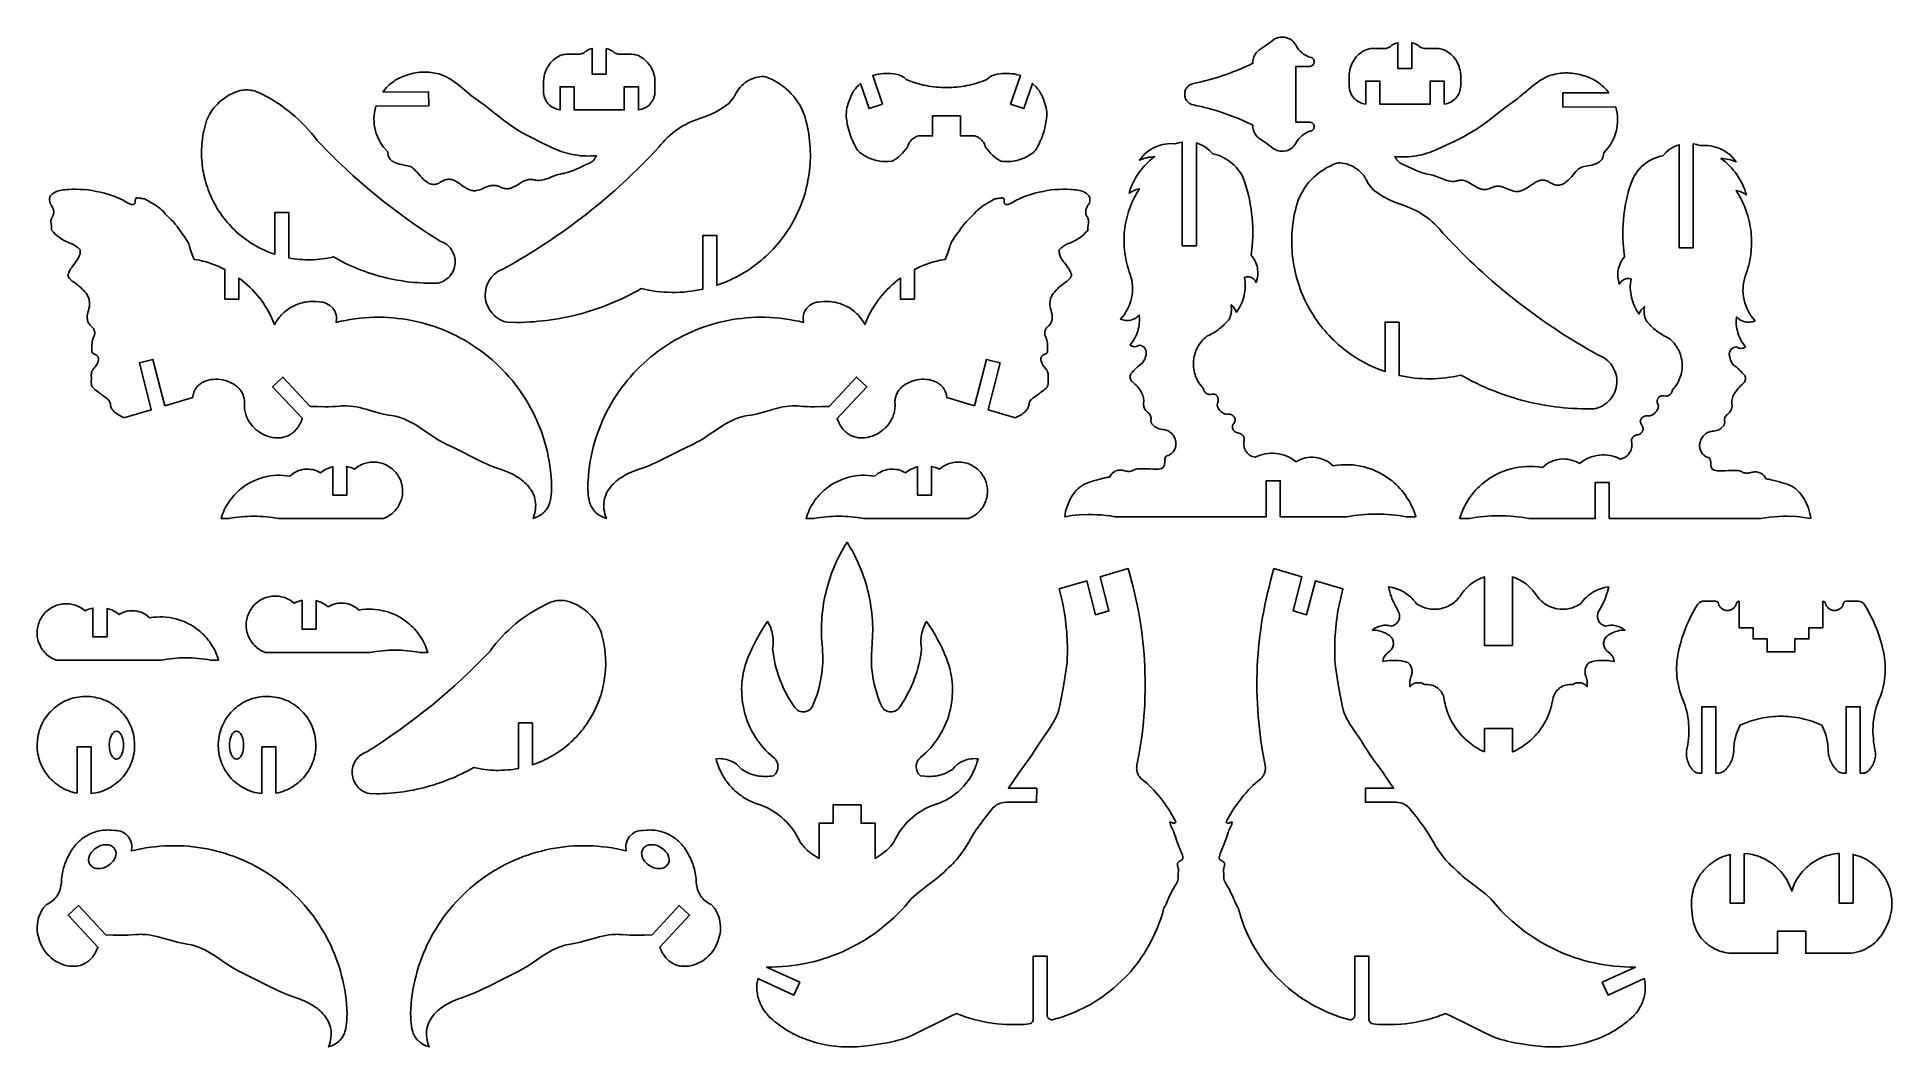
# Model space of a CAD drawing. Extents: x 0.5 to 25.5, y 0.5 to 14.1.
import ezdxf

# ---------------------------------------------------------------- set-up
doc = ezdxf.new("R2010")
doc.units = 0

msp = doc.modelspace()

# ---------------------------------------------------------------- linework, layer by layer
for points in [[(16.857, 12.911), (16.857, 12.894), (16.859, 12.878), (16.862, 12.861), (16.866, 12.845), (16.871, 12.83), (16.877, 12.814), (16.885, 12.8), (16.893, 12.786), (16.902, 12.772), (16.913, 12.759), (16.924, 12.747), (16.936, 12.736), (16.949, 12.726), (16.963, 12.716), (16.992, 12.7), (17.032, 12.673), (17.07, 12.645), (17.146, 12.587), (17.165, 12.577), (17.185, 12.569), (17.206, 12.563), (17.226, 12.56), (17.247, 12.558), (17.269, 12.558), (17.311, 12.566), (17.331, 12.573), (17.35, 12.582), (17.369, 12.592), (17.386, 12.605), (17.401, 12.619), (17.415, 12.635), (17.439, 12.671), (17.446, 12.684), (17.454, 12.698), (17.472, 12.723), (17.493, 12.746), (17.515, 12.767), (17.539, 12.786), (17.565, 12.803), (17.593, 12.817), (17.622, 12.828), (17.634, 12.829), (17.646, 12.833), (17.656, 12.839), (17.666, 12.846), (17.673, 12.855), (17.679, 12.866), (17.684, 12.89), (17.682, 12.902), (17.679, 12.914), (17.673, 12.925), (17.666, 12.934), (17.656, 12.941), (17.646, 12.947), (17.622, 12.952), (17.435, 12.952), (17.435, 13.703), (17.622, 13.703), (17.634, 13.704), (17.646, 13.708), (17.656, 13.714), (17.666, 13.721), (17.673, 13.731), (17.679, 13.741), (17.684, 13.765), (17.682, 13.778), (17.679, 13.789), (17.673, 13.8), (17.666, 13.809), (17.656, 13.817), (17.646, 13.822), (17.622, 13.827), (17.607, 13.833), (17.593, 13.839), (17.565, 13.853), (17.539, 13.869), (17.515, 13.888), (17.493, 13.909), (17.472, 13.932), (17.454, 13.957), (17.439, 13.984), (17.428, 14.003), (17.415, 14.02), (17.401, 14.036), (17.386, 14.05), (17.369, 14.063), (17.35, 14.074), (17.311, 14.089), (17.29, 14.094), (17.269, 14.097), (17.247, 14.097), (17.226, 14.096), (17.206, 14.092), (17.185, 14.086), (17.146, 14.068), (17.109, 14.039), (17.07, 14.01), (16.992, 13.955), (16.977, 13.948), (16.963, 13.939), (16.949, 13.93), (16.936, 13.919), (16.924, 13.908), (16.913, 13.896), (16.902, 13.883), (16.893, 13.87), (16.885, 13.856), (16.877, 13.841), (16.871, 13.826), (16.866, 13.81), (16.862, 13.794), (16.859, 13.778), (16.857, 13.744), (16.809, 13.721), (16.761, 13.699), (16.713, 13.677), (16.664, 13.657), (16.615, 13.637), (16.566, 13.618), (16.516, 13.599), (16.466, 13.582), (16.416, 13.565), (16.365, 13.55), (16.315, 13.535), (16.264, 13.521), (16.212, 13.507), (16.161, 13.495), (16.057, 13.473), (16.045, 13.469), (16.032, 13.465), (16.021, 13.46), (16.01, 13.454), (15.999, 13.447), (15.989, 13.439), (15.98, 13.431), (15.972, 13.421), (15.965, 13.411), (15.958, 13.401), (15.952, 13.39), (15.947, 13.378), (15.944, 13.366), (15.941, 13.354), (15.939, 13.328), (15.939, 13.315), (15.941, 13.302), (15.944, 13.289), (15.947, 13.277), (15.952, 13.266), (15.958, 13.254), (15.965, 13.244), (15.972, 13.234), (15.98, 13.225), (15.989, 13.216), (15.999, 13.208), (16.01, 13.201), (16.021, 13.195), (16.032, 13.19), (16.057, 13.183), (16.109, 13.172), (16.161, 13.16), (16.212, 13.148), (16.264, 13.135), (16.315, 13.12), (16.365, 13.106), (16.416, 13.09), (16.466, 13.073), (16.516, 13.056), (16.566, 13.038), (16.615, 13.019), (16.664, 12.999), (16.713, 12.978), (16.761, 12.957), (16.857, 12.911)], [(18.811, 13.676), (19, 13.676), (19, 14.021), (19.023, 14.014), (19.045, 14.006), (19.087, 13.985), (19.095, 13.976), (19.104, 13.968), (19.114, 13.962), (19.125, 13.956), (19.136, 13.951), (19.147, 13.948), (19.171, 13.944), (19.336, 13.944), (19.352, 13.943), (19.369, 13.942), (19.385, 13.939), (19.401, 13.935), (19.417, 13.93), (19.432, 13.924), (19.462, 13.91), (19.484, 13.896), (19.505, 13.881), (19.524, 13.865), (19.543, 13.847), (19.56, 13.829), (19.576, 13.809), (19.591, 13.789), (19.604, 13.767), (19.616, 13.745), (19.626, 13.722), (19.635, 13.699), (19.643, 13.674), (19.649, 13.65), (19.653, 13.625), (19.657, 13.573), (19.657, 13.443), (19.656, 13.419), (19.652, 13.396), (19.647, 13.374), (19.64, 13.352), (19.631, 13.331), (19.62, 13.311), (19.607, 13.293), (19.593, 13.276), (19.577, 13.26), (19.56, 13.245), (19.541, 13.232), (19.522, 13.221), (19.501, 13.211), (19.479, 13.203), (19.433, 13.194), (19.433, 13.505), (19.244, 13.505), (19.244, 13.193), (18.568, 13.193), (18.568, 13.505), (18.378, 13.505), (18.378, 13.194), (18.355, 13.198), (18.332, 13.203), (18.31, 13.211), (18.29, 13.221), (18.27, 13.232), (18.251, 13.245), (18.234, 13.26), (18.219, 13.276), (18.204, 13.293), (18.192, 13.311), (18.181, 13.331), (18.171, 13.352), (18.164, 13.374), (18.159, 13.396), (18.154, 13.443), (18.154, 13.573), (18.155, 13.599), (18.158, 13.625), (18.162, 13.65), (18.168, 13.674), (18.176, 13.699), (18.185, 13.722), (18.195, 13.745), (18.207, 13.767), (18.22, 13.789), (18.235, 13.809), (18.251, 13.829), (18.268, 13.847), (18.287, 13.865), (18.306, 13.881), (18.349, 13.91), (18.364, 13.918), (18.379, 13.924), (18.394, 13.93), (18.41, 13.935), (18.426, 13.939), (18.442, 13.942), (18.475, 13.944), (18.64, 13.944), (18.652, 13.945), (18.664, 13.948), (18.675, 13.951), (18.686, 13.956), (18.697, 13.962), (18.707, 13.968), (18.724, 13.985), (18.745, 13.996), (18.766, 14.006), (18.811, 14.021), (18.811, 13.676)], [(8.147, 13.599), (7.957, 13.599), (7.957, 13.943), (7.935, 13.937), (7.913, 13.928), (7.871, 13.907), (7.862, 13.899), (7.853, 13.891), (7.843, 13.884), (7.833, 13.878), (7.822, 13.874), (7.81, 13.87), (7.786, 13.866), (7.622, 13.866), (7.605, 13.866), (7.589, 13.864), (7.572, 13.861), (7.556, 13.858), (7.541, 13.853), (7.525, 13.847), (7.496, 13.832), (7.474, 13.818), (7.453, 13.803), (7.433, 13.787), (7.415, 13.77), (7.397, 13.751), (7.381, 13.731), (7.367, 13.711), (7.354, 13.69), (7.342, 13.667), (7.331, 13.645), (7.322, 13.621), (7.315, 13.597), (7.309, 13.572), (7.304, 13.547), (7.301, 13.495), (7.301, 13.365), (7.302, 13.342), (7.305, 13.318), (7.31, 13.296), (7.318, 13.274), (7.327, 13.254), (7.338, 13.234), (7.351, 13.215), (7.365, 13.198), (7.381, 13.182), (7.398, 13.167), (7.416, 13.154), (7.436, 13.143), (7.457, 13.133), (7.478, 13.126), (7.525, 13.116), (7.525, 13.427), (7.714, 13.427), (7.714, 13.115), (8.39, 13.115), (8.39, 13.427), (8.579, 13.427), (8.579, 13.116), (8.603, 13.12), (8.625, 13.126), (8.647, 13.133), (8.668, 13.143), (8.688, 13.154), (8.706, 13.167), (8.723, 13.182), (8.739, 13.198), (8.753, 13.215), (8.766, 13.234), (8.777, 13.254), (8.786, 13.274), (8.793, 13.296), (8.799, 13.318), (8.803, 13.365), (8.803, 13.495), (8.802, 13.521), (8.799, 13.547), (8.795, 13.572), (8.789, 13.597), (8.782, 13.621), (8.773, 13.645), (8.762, 13.667), (8.75, 13.69), (8.737, 13.711), (8.722, 13.731), (8.706, 13.751), (8.689, 13.77), (8.671, 13.787), (8.651, 13.803), (8.608, 13.832), (8.594, 13.84), (8.579, 13.847), (8.563, 13.853), (8.547, 13.858), (8.531, 13.861), (8.515, 13.864), (8.482, 13.866), (8.317, 13.866), (8.305, 13.867), (8.294, 13.87), (8.282, 13.874), (8.271, 13.878), (8.261, 13.884), (8.251, 13.891), (8.233, 13.907), (8.212, 13.918), (8.191, 13.928), (8.147, 13.943), (8.147, 13.599)], [(5.135, 13.356), (5.754, 13.358), (5.755, 13.169), (5.042, 13.166), (5.032, 13.125), (5.024, 13.083), (5.019, 13.041), (5.017, 13), (5.018, 12.958), (5.022, 12.917), (5.028, 12.876), (5.038, 12.836), (5.049, 12.796), (5.064, 12.757), (5.081, 12.719), (5.101, 12.683), (5.123, 12.647), (5.147, 12.613), (5.204, 12.55), (5.205, 12.533), (5.207, 12.517), (5.21, 12.502), (5.215, 12.488), (5.22, 12.475), (5.227, 12.464), (5.235, 12.453), (5.243, 12.443), (5.253, 12.434), (5.263, 12.426), (5.274, 12.419), (5.285, 12.412), (5.297, 12.407), (5.31, 12.401), (5.335, 12.392), (5.362, 12.385), (5.389, 12.378), (5.442, 12.368), (5.467, 12.363), (5.489, 12.358), (5.509, 12.352), (5.518, 12.348), (5.526, 12.344), (5.534, 12.339), (5.542, 12.333), (5.56, 12.316), (5.578, 12.297), (5.598, 12.275), (5.639, 12.227), (5.661, 12.203), (5.684, 12.18), (5.708, 12.159), (5.721, 12.149), (5.734, 12.14), (5.747, 12.133), (5.76, 12.126), (5.774, 12.12), (5.788, 12.116), (5.802, 12.113), (5.816, 12.111), (5.831, 12.112), (5.846, 12.113), (5.862, 12.117), (5.878, 12.123), (5.894, 12.13), (5.911, 12.14), (5.927, 12.151), (5.943, 12.159), (5.959, 12.166), (5.973, 12.172), (5.988, 12.176), (6.002, 12.179), (6.015, 12.181), (6.029, 12.181), (6.041, 12.18), (6.054, 12.179), (6.066, 12.176), (6.078, 12.172), (6.09, 12.168), (6.102, 12.163), (6.124, 12.151), (6.147, 12.137), (6.169, 12.122), (6.215, 12.09), (6.24, 12.074), (6.265, 12.059), (6.291, 12.046), (6.305, 12.04), (6.32, 12.035), (6.333, 12.031), (6.346, 12.029), (6.359, 12.027), (6.372, 12.027), (6.384, 12.027), (6.396, 12.028), (6.42, 12.033), (6.443, 12.04), (6.467, 12.049), (6.513, 12.069), (6.536, 12.079), (6.56, 12.087), (6.584, 12.094), (6.597, 12.097), (6.609, 12.098), (6.622, 12.099), (6.636, 12.099), (6.649, 12.098), (6.663, 12.096), (6.677, 12.093), (6.692, 12.089), (6.707, 12.083), (6.722, 12.076), (6.74, 12.068), (6.756, 12.062), (6.773, 12.058), (6.789, 12.055), (6.804, 12.054), (6.819, 12.054), (6.834, 12.056), (6.848, 12.058), (6.862, 12.062), (6.876, 12.067), (6.889, 12.073), (6.903, 12.079), (6.929, 12.093), (6.954, 12.108), (7.006, 12.14), (7.031, 12.154), (7.058, 12.166), (7.072, 12.171), (7.085, 12.175), (7.099, 12.178), (7.114, 12.18), (7.128, 12.18), (7.143, 12.179), (7.159, 12.177), (7.175, 12.173), (7.186, 12.17), (7.198, 12.167), (7.222, 12.165), (7.245, 12.165), (7.269, 12.167), (7.292, 12.172), (7.316, 12.178), (7.34, 12.185), (7.364, 12.193), (7.411, 12.212), (7.458, 12.23), (7.482, 12.239), (7.505, 12.246), (7.529, 12.252), (7.552, 12.257), (7.575, 12.261), (7.598, 12.267), (7.622, 12.273), (7.645, 12.28), (7.692, 12.297), (7.739, 12.316), (7.785, 12.337), (7.831, 12.357), (7.876, 12.378), (7.92, 12.397), (7.935, 12.404), (7.95, 12.414), (7.964, 12.427), (7.977, 12.44), (7.989, 12.455), (7.999, 12.47), (8.008, 12.485), (8.015, 12.5), (7.979, 12.497), (7.943, 12.495), (7.907, 12.494), (7.871, 12.495), (7.834, 12.496), (7.798, 12.499), (7.762, 12.504), (7.726, 12.509), (7.691, 12.515), (7.655, 12.523), (7.62, 12.532), (7.586, 12.542), (7.551, 12.553), (7.517, 12.565), (7.484, 12.579), (7.451, 12.593), (7.307, 12.66), (7.235, 12.694), (7.165, 12.729), (7.094, 12.765), (7.025, 12.804), (6.957, 12.844), (6.923, 12.865), (6.89, 12.887), (6.826, 12.931), (6.763, 12.978), (6.702, 13.025), (6.64, 13.073), (6.518, 13.169), (6.456, 13.215), (6.393, 13.26), (6.362, 13.283), (6.332, 13.306), (6.272, 13.355), (6.214, 13.405), (6.155, 13.454), (6.125, 13.477), (6.094, 13.5), (6.063, 13.521), (6.031, 13.541), (5.997, 13.559), (5.963, 13.575), (5.927, 13.589), (5.89, 13.601), (5.864, 13.607), (5.838, 13.613), (5.812, 13.617), (5.786, 13.621), (5.76, 13.624), (5.734, 13.626), (5.708, 13.626), (5.682, 13.626), (5.656, 13.625), (5.63, 13.623), (5.604, 13.619), (5.578, 13.615), (5.552, 13.61), (5.525, 13.603), (5.499, 13.596), (5.472, 13.588), (5.447, 13.58), (5.422, 13.572), (5.398, 13.562), (5.374, 13.552), (5.35, 13.54), (5.328, 13.528), (5.305, 13.515), (5.284, 13.5), (5.263, 13.485), (5.242, 13.469), (5.223, 13.452), (5.204, 13.435), (5.186, 13.416), (5.168, 13.397), (5.135, 13.356)], [(9.449, 11.422), (9.449, 10.701), (9.398, 10.691), (9.346, 10.681), (9.294, 10.673), (9.242, 10.667), (9.19, 10.662), (9.138, 10.659), (9.085, 10.657), (9.033, 10.657), (8.981, 10.658), (8.928, 10.66), (8.876, 10.664), (8.824, 10.67), (8.772, 10.677), (8.72, 10.685), (8.617, 10.707), (8.566, 10.678), (8.514, 10.65), (8.462, 10.622), (8.409, 10.596), (8.356, 10.571), (8.302, 10.547), (8.248, 10.523), (8.194, 10.501), (8.14, 10.479), (8.085, 10.459), (8.029, 10.439), (7.974, 10.421), (7.918, 10.403), (7.862, 10.386), (7.806, 10.37), (7.749, 10.356), (7.692, 10.342), (7.635, 10.329), (7.578, 10.317), (7.52, 10.306), (7.462, 10.296), (7.404, 10.288), (7.346, 10.28), (7.288, 10.273), (7.23, 10.267), (7.171, 10.262), (7.112, 10.258), (7.054, 10.255), (6.995, 10.253), (6.936, 10.252), (6.818, 10.254), (6.787, 10.261), (6.757, 10.271), (6.729, 10.283), (6.702, 10.298), (6.676, 10.314), (6.652, 10.333), (6.63, 10.353), (6.609, 10.375), (6.59, 10.399), (6.573, 10.424), (6.558, 10.45), (6.545, 10.478), (6.535, 10.507), (6.526, 10.536), (6.517, 10.599), (6.517, 10.63), (6.519, 10.661), (6.523, 10.692), (6.53, 10.722), (6.539, 10.751), (6.551, 10.779), (6.565, 10.806), (6.58, 10.832), (6.598, 10.856), (6.618, 10.879), (6.64, 10.901), (6.663, 10.92), (6.688, 10.938), (6.715, 10.954), (6.772, 10.979), (6.845, 11.019), (6.917, 11.061), (6.989, 11.103), (7.06, 11.146), (7.131, 11.189), (7.201, 11.234), (7.271, 11.278), (7.341, 11.324), (7.41, 11.37), (7.478, 11.417), (7.546, 11.465), (7.614, 11.513), (7.681, 11.562), (7.747, 11.612), (7.813, 11.662), (7.879, 11.713), (7.944, 11.765), (8.009, 11.817), (8.073, 11.87), (8.136, 11.923), (8.199, 11.977), (8.261, 12.032), (8.323, 12.087), (8.385, 12.143), (8.445, 12.2), (8.506, 12.257), (8.565, 12.315), (8.625, 12.374), (8.683, 12.433), (8.741, 12.492), (8.855, 12.613), (8.883, 12.648), (8.911, 12.681), (8.941, 12.713), (8.972, 12.743), (9.004, 12.773), (9.037, 12.801), (9.071, 12.828), (9.106, 12.853), (9.142, 12.877), (9.179, 12.9), (9.217, 12.921), (9.256, 12.94), (9.295, 12.959), (9.336, 12.975), (9.418, 13.004), (9.469, 13.021), (9.52, 13.041), (9.569, 13.063), (9.617, 13.087), (9.664, 13.113), (9.71, 13.141), (9.799, 13.203), (9.817, 13.225), (9.836, 13.246), (9.87, 13.291), (9.882, 13.32), (9.897, 13.348), (9.913, 13.374), (9.931, 13.399), (9.951, 13.423), (9.972, 13.445), (9.995, 13.465), (10.019, 13.484), (10.044, 13.501), (10.07, 13.517), (10.098, 13.53), (10.126, 13.541), (10.156, 13.551), (10.186, 13.558), (10.248, 13.566), (10.26, 13.566), (10.272, 13.565), (10.295, 13.56), (10.338, 13.543), (10.38, 13.524), (10.421, 13.503), (10.461, 13.479), (10.5, 13.454), (10.537, 13.427), (10.572, 13.398), (10.606, 13.367), (10.638, 13.334), (10.668, 13.3), (10.697, 13.264), (10.724, 13.226), (10.748, 13.188), (10.771, 13.147), (10.81, 13.063), (10.824, 13.018), (10.836, 12.973), (10.848, 12.927), (10.857, 12.882), (10.866, 12.837), (10.874, 12.792), (10.881, 12.746), (10.886, 12.701), (10.89, 12.656), (10.893, 12.611), (10.895, 12.566), (10.896, 12.521), (10.896, 12.476), (10.895, 12.431), (10.892, 12.387), (10.889, 12.342), (10.884, 12.298), (10.879, 12.254), (10.872, 12.211), (10.864, 12.167), (10.856, 12.124), (10.846, 12.081), (10.835, 12.038), (10.824, 11.996), (10.811, 11.954), (10.797, 11.912), (10.783, 11.87), (10.767, 11.829), (10.751, 11.789), (10.733, 11.749), (10.715, 11.709), (10.695, 11.67), (10.675, 11.631), (10.654, 11.592), (10.632, 11.555), (10.609, 11.517), (10.585, 11.48), (10.56, 11.444), (10.534, 11.409), (10.508, 11.373), (10.481, 11.339), (10.452, 11.305), (10.423, 11.272), (10.394, 11.239), (10.363, 11.208), (10.332, 11.176), (10.299, 11.146), (10.266, 11.116), (10.232, 11.087), (10.198, 11.059), (10.163, 11.032), (10.127, 11.005), (10.09, 10.979), (10.052, 10.954), (10.014, 10.93), (9.975, 10.907), (9.935, 10.884), (9.895, 10.863), (9.854, 10.843), (9.812, 10.823), (9.77, 10.804), (9.727, 10.787), (9.638, 10.754), (9.638, 11.422), (9.449, 11.422)], [(11.867, 13.194), (11.687, 13.134), (11.573, 13.474), (11.572, 13.473), (11.571, 13.472), (11.547, 13.45), (11.524, 13.427), (11.503, 13.402), (11.484, 13.376), (11.467, 13.349), (11.451, 13.321), (11.404, 13.201), (11.396, 13.173), (11.389, 13.144), (11.384, 13.115), (11.381, 13.086), (11.38, 13.057), (11.38, 13.027), (11.386, 12.969), (11.394, 12.922), (11.405, 12.875), (11.417, 12.829), (11.432, 12.783), (11.448, 12.738), (11.467, 12.694), (11.51, 12.609), (11.517, 12.597), (11.524, 12.585), (11.533, 12.574), (11.542, 12.564), (11.551, 12.554), (11.561, 12.544), (11.583, 12.527), (11.606, 12.511), (11.629, 12.497), (11.653, 12.483), (11.678, 12.471), (11.703, 12.461), (11.729, 12.451), (11.755, 12.443), (11.781, 12.435), (11.808, 12.43), (11.834, 12.425), (11.862, 12.421), (11.889, 12.419), (11.916, 12.419), (11.944, 12.419), (11.999, 12.424), (12.029, 12.443), (12.058, 12.463), (12.086, 12.485), (12.112, 12.508), (12.138, 12.533), (12.161, 12.559), (12.204, 12.616), (12.208, 12.63), (12.213, 12.643), (12.218, 12.655), (12.225, 12.668), (12.232, 12.679), (12.24, 12.691), (12.249, 12.701), (12.258, 12.711), (12.268, 12.721), (12.279, 12.729), (12.29, 12.737), (12.302, 12.745), (12.314, 12.751), (12.327, 12.757), (12.354, 12.766), (12.542, 12.766), (12.542, 13.034), (12.919, 13.034), (12.919, 12.766), (13.107, 12.766), (13.121, 12.762), (13.134, 12.757), (13.147, 12.751), (13.159, 12.745), (13.171, 12.737), (13.182, 12.729), (13.193, 12.721), (13.203, 12.711), (13.212, 12.701), (13.221, 12.691), (13.229, 12.679), (13.236, 12.668), (13.243, 12.655), (13.248, 12.643), (13.257, 12.616), (13.278, 12.587), (13.3, 12.559), (13.323, 12.533), (13.349, 12.508), (13.375, 12.485), (13.403, 12.463), (13.462, 12.424), (13.49, 12.421), (13.517, 12.419), (13.545, 12.419), (13.572, 12.419), (13.599, 12.421), (13.627, 12.425), (13.653, 12.43), (13.68, 12.435), (13.706, 12.443), (13.732, 12.451), (13.758, 12.461), (13.783, 12.471), (13.808, 12.483), (13.832, 12.497), (13.878, 12.527), (13.889, 12.535), (13.9, 12.544), (13.91, 12.554), (13.919, 12.564), (13.928, 12.574), (13.937, 12.585), (13.951, 12.609), (13.974, 12.651), (13.994, 12.694), (14.013, 12.738), (14.029, 12.783), (14.044, 12.829), (14.056, 12.875), (14.075, 12.969), (14.079, 12.998), (14.081, 13.027), (14.081, 13.057), (14.08, 13.086), (14.077, 13.115), (14.072, 13.144), (14.036, 13.261), (14.024, 13.291), (14.01, 13.321), (13.994, 13.349), (13.977, 13.376), (13.958, 13.402), (13.937, 13.427), (13.89, 13.472), (13.889, 13.473), (13.888, 13.474), (13.774, 13.134), (13.594, 13.194), (13.725, 13.581), (13.675, 13.595), (13.643, 13.6), (13.61, 13.604), (13.578, 13.607), (13.545, 13.608), (13.512, 13.607), (13.479, 13.606), (13.414, 13.598), (13.394, 13.594), (13.375, 13.589), (13.356, 13.581), (13.338, 13.573), (13.32, 13.563), (13.303, 13.551), (13.273, 13.524), (13.24, 13.511), (13.207, 13.499), (13.174, 13.488), (13.141, 13.478), (13.107, 13.468), (13.073, 13.459), (13.04, 13.451), (13.006, 13.444), (12.971, 13.438), (12.937, 13.433), (12.903, 13.428), (12.869, 13.424), (12.834, 13.421), (12.8, 13.419), (12.765, 13.418), (12.73, 13.418), (12.696, 13.418), (12.661, 13.419), (12.627, 13.421), (12.592, 13.424), (12.558, 13.428), (12.524, 13.433), (12.489, 13.438), (12.455, 13.444), (12.421, 13.451), (12.388, 13.459), (12.354, 13.468), (12.32, 13.478), (12.287, 13.488), (12.254, 13.499), (12.188, 13.524), (12.173, 13.539), (12.158, 13.551), (12.141, 13.563), (12.123, 13.573), (12.105, 13.581), (12.086, 13.589), (12.047, 13.598), (12.014, 13.603), (11.982, 13.606), (11.949, 13.607), (11.916, 13.608), (11.883, 13.607), (11.851, 13.604), (11.786, 13.595), (11.736, 13.581), (11.867, 13.194)], [(21.652, 13.344), (21.034, 13.347), (21.033, 13.157), (21.745, 13.155), (21.756, 13.113), (21.764, 13.072), (21.768, 13.03), (21.77, 12.988), (21.769, 12.947), (21.766, 12.905), (21.759, 12.865), (21.75, 12.824), (21.738, 12.785), (21.724, 12.746), (21.707, 12.708), (21.687, 12.671), (21.665, 12.636), (21.64, 12.602), (21.584, 12.539), (21.583, 12.521), (21.581, 12.505), (21.577, 12.49), (21.573, 12.477), (21.567, 12.464), (21.561, 12.452), (21.553, 12.442), (21.544, 12.432), (21.535, 12.423), (21.525, 12.415), (21.514, 12.408), (21.502, 12.401), (21.49, 12.395), (21.478, 12.39), (21.452, 12.381), (21.425, 12.373), (21.398, 12.367), (21.345, 12.357), (21.321, 12.352), (21.298, 12.347), (21.278, 12.341), (21.27, 12.337), (21.262, 12.333), (21.254, 12.328), (21.245, 12.321), (21.228, 12.305), (21.209, 12.286), (21.19, 12.264), (21.149, 12.216), (21.127, 12.192), (21.103, 12.168), (21.079, 12.147), (21.067, 12.138), (21.054, 12.129), (21.041, 12.121), (21.028, 12.114), (21.014, 12.109), (21, 12.104), (20.986, 12.102), (20.971, 12.1), (20.956, 12.1), (20.941, 12.102), (20.926, 12.106), (20.91, 12.111), (20.894, 12.119), (20.877, 12.129), (20.86, 12.139), (20.844, 12.148), (20.829, 12.155), (20.814, 12.16), (20.8, 12.165), (20.786, 12.168), (20.772, 12.169), (20.759, 12.17), (20.746, 12.169), (20.734, 12.167), (20.721, 12.165), (20.709, 12.161), (20.698, 12.157), (20.686, 12.152), (20.663, 12.14), (20.641, 12.126), (20.618, 12.111), (20.572, 12.078), (20.548, 12.063), (20.523, 12.048), (20.496, 12.035), (20.482, 12.029), (20.468, 12.024), (20.455, 12.02), (20.441, 12.017), (20.429, 12.016), (20.416, 12.015), (20.404, 12.016), (20.391, 12.017), (20.368, 12.022), (20.344, 12.029), (20.321, 12.038), (20.275, 12.058), (20.252, 12.067), (20.228, 12.076), (20.203, 12.083), (20.191, 12.085), (20.178, 12.087), (20.165, 12.088), (20.152, 12.088), (20.138, 12.087), (20.124, 12.085), (20.11, 12.082), (20.096, 12.077), (20.081, 12.072), (20.065, 12.064), (20.048, 12.057), (20.031, 12.051), (20.015, 12.046), (19.999, 12.044), (19.984, 12.043), (19.969, 12.043), (19.954, 12.044), (19.94, 12.047), (19.926, 12.051), (19.912, 12.056), (19.898, 12.061), (19.885, 12.067), (19.859, 12.082), (19.833, 12.097), (19.782, 12.129), (19.756, 12.143), (19.73, 12.155), (19.716, 12.16), (19.702, 12.164), (19.688, 12.167), (19.674, 12.168), (19.659, 12.169), (19.644, 12.168), (19.629, 12.165), (19.613, 12.161), (19.601, 12.158), (19.589, 12.156), (19.566, 12.153), (19.543, 12.153), (19.519, 12.156), (19.495, 12.16), (19.471, 12.166), (19.448, 12.174), (19.424, 12.182), (19.376, 12.2), (19.329, 12.219), (19.306, 12.227), (19.282, 12.235), (19.259, 12.241), (19.236, 12.246), (19.212, 12.25), (19.189, 12.255), (19.166, 12.262), (19.142, 12.269), (19.095, 12.286), (19.049, 12.305), (19.002, 12.325), (18.957, 12.346), (18.912, 12.366), (18.868, 12.385), (18.852, 12.393), (18.838, 12.403), (18.824, 12.415), (18.811, 12.429), (18.799, 12.443), (18.789, 12.459), (18.78, 12.474), (18.772, 12.489), (18.808, 12.485), (18.845, 12.483), (18.881, 12.483), (18.917, 12.483), (18.953, 12.485), (18.989, 12.488), (19.025, 12.492), (19.061, 12.498), (19.097, 12.504), (19.132, 12.512), (19.167, 12.521), (19.202, 12.531), (19.236, 12.542), (19.27, 12.554), (19.304, 12.567), (19.337, 12.582), (19.481, 12.648), (19.552, 12.682), (19.623, 12.718), (19.693, 12.754), (19.762, 12.792), (19.831, 12.833), (19.864, 12.854), (19.897, 12.876), (19.962, 12.92), (20.024, 12.966), (20.086, 13.014), (20.147, 13.061), (20.269, 13.157), (20.331, 13.204), (20.394, 13.249), (20.426, 13.271), (20.456, 13.295), (20.515, 13.344), (20.574, 13.394), (20.633, 13.443), (20.663, 13.466), (20.694, 13.488), (20.725, 13.51), (20.757, 13.529), (20.79, 13.548), (20.824, 13.564), (20.86, 13.578), (20.897, 13.589), (20.924, 13.596), (20.95, 13.601), (20.976, 13.606), (21.002, 13.61), (21.028, 13.613), (21.054, 13.614), (21.08, 13.615), (21.106, 13.615), (21.131, 13.613), (21.157, 13.611), (21.183, 13.608), (21.21, 13.604), (21.236, 13.598), (21.262, 13.592), (21.289, 13.585), (21.316, 13.577), (21.341, 13.569), (21.366, 13.561), (21.39, 13.551), (21.414, 13.541), (21.437, 13.529), (21.46, 13.517), (21.482, 13.503), (21.504, 13.489), (21.525, 13.474), (21.545, 13.458), (21.565, 13.441), (21.584, 13.423), (21.602, 13.405), (21.62, 13.385), (21.652, 13.344)], [(3.68, 11.734), (3.869, 11.734), (3.869, 11.121), (3.906, 11.114), (3.944, 11.109), (3.982, 11.104), (4.02, 11.1), (4.057, 11.098), (4.095, 11.096), (4.133, 11.095), (4.171, 11.096), (4.209, 11.097), (4.247, 11.1), (4.285, 11.103), (4.323, 11.107), (4.36, 11.113), (4.398, 11.119), (4.472, 11.134), (4.512, 11.112), (4.553, 11.09), (4.594, 11.069), (4.635, 11.048), (4.676, 11.029), (4.718, 11.01), (4.76, 10.992), (4.802, 10.974), (4.845, 10.957), (4.888, 10.941), (4.931, 10.926), (4.974, 10.911), (5.018, 10.898), (5.062, 10.885), (5.106, 10.872), (5.15, 10.861), (5.194, 10.85), (5.239, 10.84), (5.283, 10.831), (5.328, 10.822), (5.373, 10.815), (5.419, 10.808), (5.464, 10.801), (5.509, 10.796), (5.555, 10.791), (5.6, 10.788), (5.646, 10.785), (5.692, 10.782), (5.738, 10.781), (5.784, 10.78), (5.876, 10.781), (5.9, 10.787), (5.923, 10.795), (5.945, 10.804), (5.966, 10.816), (5.986, 10.829), (6.005, 10.843), (6.023, 10.859), (6.039, 10.876), (6.054, 10.894), (6.067, 10.914), (6.079, 10.934), (6.089, 10.956), (6.097, 10.979), (6.103, 11.002), (6.11, 11.05), (6.111, 11.075), (6.109, 11.099), (6.106, 11.123), (6.1, 11.146), (6.093, 11.169), (6.084, 11.191), (6.073, 11.212), (6.061, 11.232), (6.047, 11.251), (6.032, 11.269), (6.015, 11.286), (5.997, 11.301), (5.977, 11.315), (5.956, 11.327), (5.911, 11.347), (5.798, 11.419), (5.685, 11.492), (5.574, 11.568), (5.464, 11.645), (5.356, 11.724), (5.249, 11.805), (5.143, 11.888), (5.038, 11.972), (4.935, 12.058), (4.833, 12.145), (4.733, 12.234), (4.634, 12.325), (4.536, 12.417), (4.44, 12.511), (4.252, 12.704), (4.214, 12.754), (4.174, 12.803), (4.133, 12.851), (4.091, 12.897), (4.047, 12.943), (4.002, 12.986), (3.955, 13.028), (3.908, 13.069), (3.859, 13.109), (3.808, 13.146), (3.757, 13.183), (3.705, 13.217), (3.651, 13.25), (3.597, 13.282), (3.484, 13.34), (3.469, 13.348), (3.453, 13.355), (3.436, 13.361), (3.42, 13.367), (3.403, 13.372), (3.386, 13.376), (3.369, 13.379), (3.352, 13.382), (3.335, 13.384), (3.318, 13.385), (3.3, 13.385), (3.283, 13.385), (3.266, 13.384), (3.248, 13.382), (3.214, 13.376), (3.176, 13.364), (3.139, 13.35), (3.103, 13.334), (3.068, 13.317), (3.034, 13.297), (3.002, 13.275), (2.971, 13.252), (2.941, 13.227), (2.913, 13.2), (2.886, 13.172), (2.861, 13.142), (2.837, 13.111), (2.816, 13.078), (2.796, 13.044), (2.762, 12.972), (2.751, 12.937), (2.742, 12.902), (2.733, 12.866), (2.725, 12.831), (2.718, 12.796), (2.712, 12.76), (2.707, 12.725), (2.703, 12.69), (2.7, 12.654), (2.697, 12.619), (2.696, 12.584), (2.695, 12.549), (2.695, 12.514), (2.696, 12.479), (2.698, 12.444), (2.701, 12.409), (2.705, 12.375), (2.709, 12.34), (2.714, 12.306), (2.72, 12.272), (2.727, 12.238), (2.734, 12.205), (2.743, 12.172), (2.752, 12.138), (2.762, 12.106), (2.773, 12.073), (2.784, 12.041), (2.796, 12.009), (2.809, 11.977), (2.823, 11.946), (2.837, 11.915), (2.853, 11.884), (2.869, 11.854), (2.885, 11.824), (2.902, 11.794), (2.92, 11.765), (2.939, 11.736), (2.959, 11.708), (2.979, 11.68), (2.999, 11.653), (3.021, 11.626), (3.043, 11.599), (3.065, 11.574), (3.089, 11.548), (3.113, 11.523), (3.137, 11.499), (3.163, 11.475), (3.188, 11.452), (3.215, 11.43), (3.242, 11.408), (3.27, 11.386), (3.298, 11.365), (3.327, 11.345), (3.356, 11.326), (3.386, 11.307), (3.416, 11.289), (3.447, 11.272), (3.479, 11.255), (3.511, 11.239), (3.544, 11.224), (3.577, 11.209), (3.611, 11.196), (3.68, 11.171), (3.68, 11.734)], [(15.815, 12.658), (15.837, 12.666), (15.86, 12.673), (15.906, 12.683), (15.906, 11.282), (16.096, 11.282), (16.096, 12.67), (16.128, 12.659), (16.159, 12.646), (16.189, 12.631), (16.217, 12.613), (16.244, 12.593), (16.27, 12.572), (16.316, 12.522), (16.353, 12.514), (16.389, 12.504), (16.424, 12.491), (16.458, 12.476), (16.49, 12.458), (16.522, 12.439), (16.552, 12.418), (16.58, 12.395), (16.607, 12.37), (16.633, 12.343), (16.656, 12.315), (16.678, 12.285), (16.698, 12.254), (16.716, 12.221), (16.745, 12.152), (16.764, 12.092), (16.782, 12.031), (16.797, 11.97), (16.811, 11.908), (16.823, 11.847), (16.833, 11.785), (16.841, 11.722), (16.847, 11.66), (16.852, 11.597), (16.855, 11.534), (16.856, 11.472), (16.855, 11.409), (16.852, 11.346), (16.847, 11.283), (16.833, 11.158), (16.849, 11.139), (16.864, 11.119), (16.877, 11.098), (16.888, 11.076), (16.898, 11.054), (16.907, 11.031), (16.914, 11.008), (16.919, 10.984), (16.922, 10.96), (16.924, 10.936), (16.925, 10.911), (16.923, 10.887), (16.92, 10.863), (16.915, 10.839), (16.901, 10.791), (16.895, 10.802), (16.889, 10.812), (16.882, 10.821), (16.874, 10.83), (16.865, 10.838), (16.856, 10.845), (16.847, 10.851), (16.836, 10.856), (16.826, 10.86), (16.815, 10.863), (16.804, 10.866), (16.792, 10.867), (16.781, 10.867), (16.769, 10.866), (16.745, 10.861), (16.75, 10.83), (16.753, 10.799), (16.755, 10.768), (16.755, 10.737), (16.753, 10.706), (16.75, 10.675), (16.745, 10.644), (16.739, 10.614), (16.731, 10.584), (16.722, 10.554), (16.711, 10.525), (16.699, 10.497), (16.685, 10.469), (16.67, 10.441), (16.635, 10.389), (16.63, 10.404), (16.623, 10.418), (16.616, 10.432), (16.607, 10.445), (16.597, 10.457), (16.587, 10.469), (16.563, 10.489), (16.567, 10.466), (16.569, 10.442), (16.569, 10.418), (16.567, 10.394), (16.564, 10.37), (16.558, 10.347), (16.542, 10.301), (16.527, 10.282), (16.511, 10.263), (16.494, 10.245), (16.477, 10.228), (16.46, 10.211), (16.442, 10.195), (16.423, 10.179), (16.404, 10.164), (16.385, 10.149), (16.365, 10.135), (16.344, 10.122), (16.323, 10.109), (16.302, 10.097), (16.281, 10.085), (16.236, 10.065), (16.217, 10.048), (16.198, 10.031), (16.181, 10.014), (16.165, 9.995), (16.15, 9.975), (16.135, 9.955), (16.122, 9.934), (16.11, 9.913), (16.099, 9.89), (16.09, 9.868), (16.081, 9.844), (16.074, 9.821), (16.068, 9.797), (16.063, 9.772), (16.057, 9.722), (16.056, 9.697), (16.057, 9.672), (16.058, 9.647), (16.061, 9.623), (16.066, 9.598), (16.071, 9.574), (16.078, 9.55), (16.086, 9.527), (16.095, 9.504), (16.106, 9.482), (16.117, 9.46), (16.13, 9.439), (16.144, 9.418), (16.159, 9.398), (16.192, 9.361), (16.192, 9.352), (16.193, 9.344), (16.195, 9.336), (16.199, 9.328), (16.204, 9.32), (16.21, 9.312), (16.216, 9.306), (16.224, 9.3), (16.232, 9.294), (16.24, 9.29), (16.248, 9.286), (16.256, 9.284), (16.265, 9.283), (16.274, 9.283), (16.303, 9.284), (16.317, 9.285), (16.331, 9.285), (16.345, 9.284), (16.351, 9.282), (16.358, 9.279), (16.365, 9.274), (16.369, 9.269), (16.372, 9.265), (16.378, 9.257), (16.382, 9.249), (16.388, 9.233), (16.391, 9.218), (16.391, 9.203), (16.389, 9.188), (16.386, 9.173), (16.382, 9.158), (16.376, 9.143), (16.378, 9.132), (16.382, 9.121), (16.385, 9.111), (16.39, 9.101), (16.401, 9.082), (16.414, 9.065), (16.429, 9.049), (16.447, 9.036), (16.456, 9.03), (16.466, 9.025), (16.487, 9.017), (16.505, 9.018), (16.52, 9.019), (16.534, 9.018), (16.548, 9.015), (16.561, 9.011), (16.573, 9.006), (16.585, 9), (16.594, 8.992), (16.603, 8.983), (16.61, 8.974), (16.615, 8.964), (16.619, 8.953), (16.62, 8.941), (16.619, 8.929), (16.615, 8.917), (16.609, 8.904), (16.601, 8.892), (16.594, 8.883), (16.589, 8.873), (16.585, 8.86), (16.584, 8.85), (16.583, 8.84), (16.585, 8.83), (16.587, 8.82), (16.591, 8.809), (16.596, 8.799), (16.603, 8.79), (16.611, 8.782), (16.619, 8.776), (16.627, 8.771), (16.637, 8.767), (16.649, 8.764), (16.66, 8.762), (16.67, 8.76), (16.68, 8.756), (16.69, 8.753), (16.698, 8.748), (16.707, 8.743), (16.714, 8.737), (16.721, 8.73), (16.727, 8.723), (16.731, 8.715), (16.735, 8.706), (16.738, 8.697), (16.74, 8.687), (16.74, 8.677), (16.739, 8.665), (16.736, 8.654), (16.734, 8.643), (16.734, 8.631), (16.734, 8.613), (16.735, 8.596), (16.738, 8.579), (16.742, 8.563), (16.748, 8.547), (16.755, 8.532), (16.764, 8.517), (16.774, 8.504), (16.785, 8.491), (16.796, 8.479), (16.809, 8.469), (16.823, 8.459), (16.838, 8.451), (16.854, 8.444), (16.887, 8.435), (16.921, 8.45), (16.956, 8.464), (16.992, 8.474), (17.027, 8.482), (17.064, 8.487), (17.1, 8.49), (17.136, 8.49), (17.172, 8.487), (17.208, 8.482), (17.244, 8.474), (17.279, 8.464), (17.313, 8.451), (17.346, 8.435), (17.378, 8.417), (17.439, 8.374), (17.47, 8.391), (17.501, 8.405), (17.533, 8.417), (17.566, 8.426), (17.599, 8.432), (17.632, 8.435), (17.666, 8.435), (17.699, 8.433), (17.732, 8.428), (17.764, 8.42), (17.796, 8.41), (17.827, 8.397), (17.857, 8.382), (17.886, 8.364), (17.939, 8.32), (17.992, 8.328), (18.045, 8.333), (18.098, 8.335), (18.151, 8.335), (18.203, 8.331), (18.256, 8.325), (18.307, 8.316), (18.358, 8.304), (18.409, 8.29), (18.458, 8.273), (18.507, 8.253), (18.555, 8.231), (18.601, 8.206), (18.646, 8.178), (18.732, 8.116), (18.761, 8.092), (18.788, 8.067), (18.814, 8.041), (18.839, 8.014), (18.864, 7.987), (18.887, 7.958), (18.909, 7.929), (18.929, 7.899), (18.949, 7.868), (18.968, 7.837), (18.985, 7.804), (19.001, 7.772), (19.016, 7.738), (19.03, 7.704), (19.054, 7.634), (18.923, 7.634), (18.874, 7.642), (18.824, 7.65), (18.774, 7.656), (18.723, 7.661), (18.673, 7.665), (18.623, 7.668), (18.572, 7.669), (18.522, 7.67), (18.472, 7.669), (18.421, 7.668), (18.371, 7.665), (18.321, 7.661), (18.271, 7.656), (18.221, 7.65), (18.121, 7.634), (17.227, 7.634), (17.227, 8.118), (17.038, 8.118), (17.038, 7.634), (14.998, 7.634), (14.938, 7.644), (14.878, 7.651), (14.819, 7.657), (14.759, 7.661), (14.698, 7.663), (14.638, 7.663), (14.518, 7.658), (14.469, 7.654), (14.42, 7.649), (14.323, 7.634), (14.328, 7.668), (14.335, 7.702), (14.344, 7.736), (14.355, 7.77), (14.368, 7.804), (14.382, 7.837), (14.398, 7.869), (14.415, 7.9), (14.434, 7.93), (14.455, 7.958), (14.477, 7.985), (14.501, 8.009), (14.526, 8.031), (14.553, 8.051), (14.566, 8.06), (14.58, 8.068), (14.595, 8.075), (14.61, 8.082), (14.642, 8.094), (14.675, 8.105), (14.71, 8.116), (14.745, 8.125), (14.815, 8.143), (14.88, 8.161), (14.894, 8.164), (14.908, 8.165), (14.929, 8.166), (14.935, 8.181), (14.942, 8.195), (14.951, 8.207), (14.96, 8.218), (14.971, 8.228), (14.983, 8.236), (14.996, 8.244), (15.009, 8.25), (15.023, 8.255), (15.038, 8.258), (15.053, 8.26), (15.068, 8.261), (15.083, 8.261), (15.099, 8.26), (15.114, 8.257), (15.129, 8.253), (15.144, 8.249), (15.158, 8.246), (15.173, 8.244), (15.187, 8.243), (15.202, 8.244), (15.216, 8.246), (15.229, 8.251), (15.242, 8.258), (15.256, 8.266), (15.271, 8.272), (15.285, 8.276), (15.301, 8.278), (15.316, 8.28), (15.332, 8.28), (15.364, 8.281), (15.401, 8.28), (15.438, 8.278), (15.475, 8.277), (15.511, 8.276), (15.547, 8.276), (15.566, 8.275), (15.585, 8.276), (15.603, 8.278), (15.62, 8.282), (15.628, 8.285), (15.636, 8.289), (15.643, 8.294), (15.65, 8.3), (15.657, 8.309), (15.662, 8.319), (15.666, 8.33), (15.668, 8.342), (15.671, 8.368), (15.672, 8.394), (15.673, 8.407), (15.675, 8.418), (15.678, 8.429), (15.682, 8.439), (15.688, 8.447), (15.696, 8.453), (15.701, 8.455), (15.706, 8.457), (15.719, 8.458), (15.735, 8.467), (15.749, 8.476), (15.762, 8.486), (15.774, 8.497), (15.785, 8.509), (15.794, 8.521), (15.801, 8.534), (15.808, 8.548), (15.813, 8.562), (15.817, 8.576), (15.819, 8.59), (15.821, 8.605), (15.821, 8.619), (15.82, 8.634), (15.818, 8.649), (15.815, 8.663), (15.81, 8.677), (15.805, 8.691), (15.799, 8.705), (15.791, 8.718), (15.783, 8.731), (15.774, 8.742), (15.764, 8.754), (15.753, 8.764), (15.741, 8.774), (15.728, 8.782), (15.715, 8.79), (15.701, 8.797), (15.686, 8.802), (15.67, 8.806), (15.653, 8.809), (15.636, 8.811), (15.615, 8.813), (15.594, 8.818), (15.574, 8.825), (15.555, 8.834), (15.537, 8.845), (15.522, 8.858), (15.508, 8.872), (15.497, 8.887), (15.492, 8.895), (15.489, 8.903), (15.486, 8.911), (15.484, 8.919), (15.483, 8.927), (15.483, 8.935), (15.484, 8.944), (15.486, 8.952), (15.486, 8.965), (15.484, 8.978), (15.48, 8.991), (15.475, 9.003), (15.469, 9.014), (15.46, 9.024), (15.44, 9.041), (15.428, 9.051), (15.418, 9.062), (15.408, 9.074), (15.401, 9.087), (15.395, 9.1), (15.39, 9.113), (15.387, 9.127), (15.385, 9.14), (15.385, 9.154), (15.386, 9.167), (15.388, 9.185), (15.388, 9.204), (15.386, 9.222), (15.383, 9.24), (15.378, 9.259), (15.372, 9.277), (15.364, 9.296), (15.354, 9.314), (15.343, 9.333), (15.331, 9.351), (15.317, 9.369), (15.302, 9.387), (15.286, 9.405), (15.269, 9.422), (15.25, 9.44), (15.23, 9.457), (15.22, 9.467), (15.213, 9.479), (15.207, 9.492), (15.204, 9.505), (15.203, 9.519), (15.204, 9.532), (15.214, 9.559), (15.231, 9.579), (15.248, 9.599), (15.267, 9.618), (15.286, 9.636), (15.305, 9.654), (15.326, 9.671), (15.368, 9.702), (15.377, 9.716), (15.386, 9.729), (15.394, 9.744), (15.4, 9.758), (15.406, 9.773), (15.411, 9.789), (15.418, 9.82), (15.42, 9.832), (15.421, 9.843), (15.421, 9.854), (15.419, 9.865), (15.417, 9.875), (15.413, 9.886), (15.402, 9.905), (15.395, 9.914), (15.387, 9.922), (15.378, 9.928), (15.368, 9.934), (15.358, 9.939), (15.348, 9.943), (15.326, 9.946), (15.312, 9.937), (15.296, 9.931), (15.28, 9.927), (15.264, 9.925), (15.248, 9.927), (15.232, 9.931), (15.203, 9.946), (15.22, 9.968), (15.236, 9.99), (15.251, 10.013), (15.264, 10.036), (15.277, 10.06), (15.288, 10.085), (15.298, 10.11), (15.306, 10.136), (15.313, 10.162), (15.319, 10.188), (15.324, 10.215), (15.327, 10.241), (15.329, 10.269), (15.329, 10.296), (15.326, 10.35), (15.313, 10.338), (15.3, 10.326), (15.286, 10.316), (15.272, 10.307), (15.257, 10.299), (15.241, 10.293), (15.225, 10.287), (15.208, 10.283), (15.192, 10.28), (15.175, 10.279), (15.158, 10.278), (15.141, 10.279), (15.124, 10.282), (15.107, 10.286), (15.074, 10.297), (15.101, 10.329), (15.126, 10.361), (15.148, 10.395), (15.168, 10.43), (15.185, 10.467), (15.2, 10.504), (15.213, 10.542), (15.223, 10.581), (15.23, 10.62), (15.235, 10.66), (15.237, 10.7), (15.236, 10.74), (15.233, 10.781), (15.227, 10.821), (15.206, 10.9), (15.193, 10.936), (15.181, 10.972), (15.17, 11.009), (15.16, 11.045), (15.151, 11.082), (15.144, 11.119), (15.137, 11.156), (15.132, 11.193), (15.128, 11.231), (15.125, 11.268), (15.123, 11.305), (15.122, 11.342), (15.122, 11.38), (15.123, 11.417), (15.125, 11.454), (15.129, 11.491), (15.133, 11.528), (15.139, 11.565), (15.146, 11.602), (15.153, 11.638), (15.162, 11.675), (15.172, 11.711), (15.183, 11.746), (15.195, 11.782), (15.208, 11.817), (15.222, 11.852), (15.237, 11.886), (15.254, 11.921), (15.271, 11.954), (15.289, 11.988), (15.329, 12.053), (15.31, 12.049), (15.292, 12.044), (15.274, 12.038), (15.256, 12.031), (15.239, 12.023), (15.222, 12.014), (15.19, 11.994), (15.201, 12.03), (15.214, 12.066), (15.229, 12.102), (15.245, 12.137), (15.262, 12.171), (15.281, 12.204), (15.3, 12.236), (15.322, 12.268), (15.344, 12.299), (15.368, 12.328), (15.393, 12.357), (15.419, 12.385), (15.446, 12.412), (15.474, 12.438), (15.534, 12.486), (15.508, 12.484), (15.481, 12.481), (15.455, 12.477), (15.429, 12.472), (15.404, 12.465), (15.379, 12.458), (15.329, 12.439), (15.351, 12.467), (15.374, 12.494), (15.398, 12.519), (15.425, 12.542), (15.452, 12.563), (15.481, 12.582), (15.511, 12.599), (15.542, 12.615), (15.574, 12.628), (15.607, 12.639), (15.64, 12.648), (15.674, 12.654), (15.709, 12.659), (15.744, 12.661), (15.815, 12.658)], [(22.882, 12.635), (22.86, 12.643), (22.837, 12.649), (22.791, 12.659), (22.791, 11.259), (22.601, 11.259), (22.601, 12.646), (22.569, 12.636), (22.538, 12.623), (22.508, 12.607), (22.48, 12.59), (22.453, 12.57), (22.427, 12.548), (22.381, 12.499), (22.344, 12.491), (22.308, 12.48), (22.273, 12.467), (22.239, 12.452), (22.207, 12.435), (22.175, 12.416), (22.145, 12.394), (22.117, 12.371), (22.09, 12.347), (22.064, 12.32), (22.041, 12.292), (22.019, 12.262), (21.999, 12.23), (21.981, 12.198), (21.952, 12.128), (21.933, 12.068), (21.915, 12.007), (21.9, 11.946), (21.886, 11.885), (21.874, 11.823), (21.864, 11.761), (21.856, 11.699), (21.85, 11.636), (21.845, 11.574), (21.842, 11.511), (21.841, 11.448), (21.842, 11.385), (21.845, 11.322), (21.85, 11.26), (21.864, 11.134), (21.848, 11.115), (21.833, 11.095), (21.82, 11.074), (21.809, 11.053), (21.799, 11.03), (21.79, 11.007), (21.783, 10.984), (21.778, 10.96), (21.775, 10.936), (21.773, 10.912), (21.772, 10.888), (21.774, 10.864), (21.777, 10.839), (21.782, 10.815), (21.796, 10.767), (21.802, 10.778), (21.808, 10.788), (21.815, 10.798), (21.823, 10.806), (21.832, 10.814), (21.841, 10.821), (21.85, 10.827), (21.861, 10.832), (21.871, 10.837), (21.882, 10.84), (21.893, 10.842), (21.905, 10.844), (21.917, 10.844), (21.928, 10.843), (21.952, 10.838), (21.947, 10.807), (21.944, 10.776), (21.942, 10.744), (21.942, 10.713), (21.944, 10.682), (21.947, 10.651), (21.952, 10.621), (21.958, 10.59), (21.966, 10.56), (21.975, 10.531), (21.986, 10.502), (21.998, 10.473), (22.012, 10.445), (22.027, 10.418), (22.062, 10.365), (22.067, 10.38), (22.074, 10.395), (22.081, 10.408), (22.09, 10.421), (22.1, 10.434), (22.11, 10.445), (22.134, 10.466), (22.13, 10.442), (22.128, 10.418), (22.128, 10.394), (22.13, 10.37), (22.133, 10.346), (22.139, 10.323), (22.155, 10.278), (22.17, 10.258), (22.186, 10.24), (22.203, 10.222), (22.22, 10.204), (22.237, 10.187), (22.255, 10.171), (22.274, 10.155), (22.293, 10.14), (22.312, 10.125), (22.332, 10.111), (22.353, 10.098), (22.374, 10.085), (22.395, 10.073), (22.416, 10.062), (22.461, 10.041), (22.48, 10.025), (22.499, 10.008), (22.516, 9.99), (22.532, 9.971), (22.547, 9.952), (22.562, 9.932), (22.575, 9.911), (22.587, 9.889), (22.598, 9.867), (22.607, 9.844), (22.616, 9.821), (22.623, 9.797), (22.629, 9.773), (22.634, 9.749), (22.64, 9.699), (22.641, 9.674), (22.64, 9.649), (22.639, 9.624), (22.636, 9.599), (22.631, 9.575), (22.626, 9.551), (22.619, 9.527), (22.611, 9.504), (22.602, 9.481), (22.591, 9.458), (22.58, 9.436), (22.567, 9.415), (22.553, 9.395), (22.538, 9.375), (22.505, 9.337), (22.505, 9.329), (22.504, 9.32), (22.502, 9.312), (22.498, 9.304), (22.493, 9.296), (22.487, 9.289), (22.481, 9.282), (22.473, 9.276), (22.466, 9.271), (22.457, 9.266), (22.449, 9.263), (22.441, 9.261), (22.432, 9.259), (22.423, 9.259), (22.394, 9.261), (22.38, 9.262), (22.366, 9.262), (22.352, 9.26), (22.346, 9.258), (22.339, 9.255), (22.332, 9.25), (22.328, 9.246), (22.325, 9.241), (22.319, 9.233), (22.315, 9.226), (22.309, 9.21), (22.306, 9.195), (22.306, 9.179), (22.308, 9.164), (22.311, 9.149), (22.316, 9.135), (22.321, 9.12), (22.319, 9.109), (22.316, 9.098), (22.312, 9.088), (22.307, 9.077), (22.296, 9.058), (22.283, 9.041), (22.268, 9.026), (22.25, 9.012), (22.241, 9.007), (22.231, 9.002), (22.21, 8.994), (22.192, 8.995), (22.177, 8.995), (22.163, 8.994), (22.149, 8.992), (22.136, 8.988), (22.124, 8.983), (22.112, 8.976), (22.103, 8.969), (22.094, 8.96), (22.087, 8.95), (22.082, 8.94), (22.078, 8.929), (22.077, 8.918), (22.078, 8.906), (22.082, 8.893), (22.088, 8.881), (22.096, 8.868), (22.103, 8.859), (22.108, 8.849), (22.112, 8.837), (22.113, 8.827), (22.114, 8.816), (22.113, 8.806), (22.11, 8.796), (22.106, 8.786), (22.101, 8.776), (22.094, 8.767), (22.086, 8.758), (22.078, 8.752), (22.07, 8.747), (22.06, 8.743), (22.048, 8.74), (22.037, 8.739), (22.027, 8.736), (22.017, 8.733), (22.007, 8.729), (21.999, 8.725), (21.99, 8.719), (21.983, 8.713), (21.976, 8.707), (21.97, 8.699), (21.966, 8.692), (21.962, 8.683), (21.959, 8.674), (21.957, 8.664), (21.957, 8.653), (21.958, 8.642), (21.961, 8.63), (21.963, 8.619), (21.963, 8.607), (21.963, 8.59), (21.962, 8.572), (21.959, 8.556), (21.955, 8.539), (21.949, 8.523), (21.942, 8.508), (21.933, 8.494), (21.923, 8.48), (21.913, 8.468), (21.901, 8.456), (21.888, 8.445), (21.874, 8.436), (21.859, 8.428), (21.843, 8.421), (21.81, 8.411), (21.776, 8.427), (21.741, 8.44), (21.705, 8.451), (21.67, 8.459), (21.633, 8.464), (21.597, 8.466), (21.561, 8.466), (21.525, 8.464), (21.489, 8.458), (21.453, 8.451), (21.418, 8.44), (21.384, 8.427), (21.351, 8.412), (21.319, 8.394), (21.258, 8.351), (21.227, 8.368), (21.196, 8.382), (21.164, 8.393), (21.131, 8.402), (21.098, 8.408), (21.065, 8.411), (21.032, 8.412), (20.998, 8.409), (20.965, 8.404), (20.933, 8.397), (20.901, 8.387), (20.87, 8.374), (20.84, 8.358), (20.811, 8.34), (20.758, 8.296), (20.705, 8.304), (20.652, 8.309), (20.599, 8.312), (20.546, 8.311), (20.494, 8.308), (20.441, 8.302), (20.39, 8.293), (20.339, 8.281), (20.288, 8.266), (20.239, 8.249), (20.19, 8.23), (20.143, 8.207), (20.096, 8.182), (20.051, 8.155), (19.965, 8.092), (19.936, 8.068), (19.909, 8.043), (19.883, 8.018), (19.858, 7.991), (19.833, 7.963), (19.81, 7.935), (19.788, 7.906), (19.768, 7.876), (19.748, 7.845), (19.729, 7.813), (19.712, 7.781), (19.696, 7.748), (19.681, 7.715), (19.667, 7.68), (19.643, 7.611), (19.774, 7.611), (19.823, 7.619), (19.873, 7.626), (19.924, 7.632), (19.974, 7.637), (20.024, 7.641), (20.074, 7.644), (20.125, 7.646), (20.175, 7.646), (20.225, 7.646), (20.276, 7.644), (20.326, 7.641), (20.376, 7.637), (20.426, 7.632), (20.476, 7.626), (20.576, 7.611), (21.47, 7.611), (21.47, 8.094), (21.659, 8.094), (21.659, 7.611), (23.699, 7.611), (23.759, 7.62), (23.819, 7.628), (23.878, 7.634), (23.939, 7.638), (23.999, 7.64), (24.059, 7.64), (24.179, 7.635), (24.228, 7.631), (24.277, 7.625), (24.374, 7.611), (24.369, 7.644), (24.362, 7.678), (24.353, 7.713), (24.342, 7.747), (24.329, 7.78), (24.315, 7.814), (24.299, 7.846), (24.282, 7.877), (24.263, 7.907), (24.242, 7.935), (24.22, 7.961), (24.196, 7.986), (24.171, 8.008), (24.144, 8.028), (24.131, 8.036), (24.117, 8.044), (24.102, 8.052), (24.087, 8.058), (24.055, 8.071), (24.022, 8.082), (23.987, 8.092), (23.952, 8.102), (23.882, 8.12), (23.817, 8.137), (23.803, 8.14), (23.789, 8.142), (23.768, 8.143), (23.762, 8.158), (23.755, 8.171), (23.746, 8.183), (23.737, 8.195), (23.726, 8.204), (23.714, 8.213), (23.701, 8.22), (23.688, 8.226), (23.674, 8.231), (23.659, 8.235), (23.644, 8.237), (23.629, 8.238), (23.614, 8.238), (23.598, 8.236), (23.583, 8.234), (23.568, 8.23), (23.553, 8.226), (23.539, 8.223), (23.524, 8.22), (23.51, 8.219), (23.495, 8.22), (23.481, 8.223), (23.468, 8.227), (23.455, 8.234), (23.441, 8.243), (23.427, 8.248), (23.412, 8.252), (23.396, 8.255), (23.381, 8.256), (23.365, 8.257), (23.333, 8.257), (23.296, 8.256), (23.259, 8.255), (23.222, 8.253), (23.186, 8.253), (23.15, 8.252), (23.131, 8.252), (23.112, 8.253), (23.094, 8.255), (23.077, 8.259), (23.069, 8.262), (23.061, 8.266), (23.054, 8.271), (23.047, 8.276), (23.04, 8.285), (23.035, 8.295), (23.031, 8.307), (23.029, 8.319), (23.026, 8.345), (23.025, 8.371), (23.024, 8.383), (23.022, 8.395), (23.019, 8.406), (23.015, 8.415), (23.009, 8.423), (23.001, 8.429), (22.996, 8.431), (22.991, 8.433), (22.978, 8.435), (22.962, 8.443), (22.948, 8.452), (22.935, 8.463), (22.923, 8.474), (22.912, 8.485), (22.903, 8.498), (22.896, 8.511), (22.889, 8.524), (22.884, 8.538), (22.88, 8.552), (22.878, 8.567), (22.876, 8.581), (22.876, 8.596), (22.877, 8.611), (22.879, 8.625), (22.882, 8.64), (22.887, 8.654), (22.892, 8.668), (22.898, 8.681), (22.906, 8.694), (22.914, 8.707), (22.923, 8.719), (22.933, 8.73), (22.944, 8.741), (22.956, 8.75), (22.969, 8.759), (22.982, 8.767), (22.996, 8.773), (23.012, 8.779), (23.027, 8.783), (23.044, 8.786), (23.061, 8.787), (23.082, 8.789), (23.103, 8.794), (23.123, 8.801), (23.142, 8.811), (23.16, 8.822), (23.176, 8.835), (23.189, 8.849), (23.2, 8.863), (23.205, 8.871), (23.208, 8.879), (23.211, 8.887), (23.213, 8.895), (23.214, 8.904), (23.214, 8.912), (23.213, 8.92), (23.211, 8.928), (23.211, 8.942), (23.213, 8.955), (23.217, 8.967), (23.222, 8.979), (23.229, 8.99), (23.237, 9.001), (23.257, 9.018), (23.269, 9.028), (23.279, 9.039), (23.289, 9.051), (23.296, 9.063), (23.302, 9.076), (23.307, 9.09), (23.31, 9.103), (23.312, 9.117), (23.312, 9.13), (23.311, 9.144), (23.309, 9.162), (23.309, 9.18), (23.311, 9.198), (23.314, 9.217), (23.319, 9.235), (23.325, 9.254), (23.333, 9.272), (23.343, 9.291), (23.354, 9.309), (23.366, 9.327), (23.38, 9.345), (23.395, 9.363), (23.411, 9.381), (23.428, 9.399), (23.447, 9.416), (23.467, 9.433), (23.477, 9.444), (23.484, 9.456), (23.49, 9.468), (23.493, 9.482), (23.494, 9.495), (23.493, 9.509), (23.483, 9.535), (23.466, 9.556), (23.449, 9.575), (23.43, 9.595), (23.411, 9.613), (23.392, 9.63), (23.371, 9.647), (23.329, 9.679), (23.32, 9.692), (23.311, 9.706), (23.304, 9.72), (23.297, 9.735), (23.291, 9.75), (23.286, 9.765), (23.279, 9.797), (23.277, 9.808), (23.276, 9.819), (23.276, 9.83), (23.278, 9.841), (23.28, 9.852), (23.284, 9.862), (23.295, 9.882), (23.302, 9.89), (23.31, 9.898), (23.319, 9.905), (23.329, 9.911), (23.339, 9.915), (23.349, 9.919), (23.371, 9.923), (23.385, 9.914), (23.401, 9.907), (23.417, 9.903), (23.433, 9.902), (23.449, 9.903), (23.465, 9.907), (23.494, 9.923), (23.477, 9.944), (23.461, 9.966), (23.446, 9.989), (23.433, 10.013), (23.42, 10.037), (23.409, 10.061), (23.399, 10.086), (23.391, 10.112), (23.384, 10.138), (23.378, 10.164), (23.373, 10.191), (23.37, 10.218), (23.368, 10.245), (23.368, 10.272), (23.371, 10.327), (23.384, 10.314), (23.397, 10.303), (23.411, 10.293), (23.425, 10.284), (23.44, 10.276), (23.456, 10.269), (23.472, 10.264), (23.489, 10.26), (23.505, 10.257), (23.522, 10.255), (23.539, 10.255), (23.556, 10.256), (23.573, 10.258), (23.59, 10.262), (23.623, 10.274), (23.596, 10.305), (23.571, 10.338), (23.549, 10.372), (23.529, 10.407), (23.512, 10.443), (23.497, 10.48), (23.484, 10.518), (23.474, 10.557), (23.467, 10.597), (23.462, 10.636), (23.46, 10.677), (23.461, 10.717), (23.464, 10.757), (23.471, 10.797), (23.491, 10.877), (23.504, 10.913), (23.516, 10.949), (23.527, 10.985), (23.537, 11.022), (23.546, 11.059), (23.553, 11.096), (23.56, 11.133), (23.565, 11.17), (23.569, 11.207), (23.572, 11.244), (23.574, 11.282), (23.575, 11.319), (23.575, 11.356), (23.574, 11.394), (23.572, 11.431), (23.568, 11.468), (23.564, 11.505), (23.558, 11.542), (23.551, 11.578), (23.544, 11.615), (23.535, 11.651), (23.525, 11.687), (23.514, 11.723), (23.502, 11.758), (23.489, 11.794), (23.475, 11.828), (23.46, 11.863), (23.443, 11.897), (23.426, 11.931), (23.408, 11.964), (23.368, 12.029), (23.387, 12.025), (23.405, 12.021), (23.423, 12.015), (23.441, 12.008), (23.459, 12), (23.475, 11.991), (23.507, 11.97), (23.496, 12.007), (23.483, 12.043), (23.468, 12.078), (23.452, 12.113), (23.435, 12.147), (23.417, 12.18), (23.397, 12.213), (23.375, 12.244), (23.353, 12.275), (23.329, 12.305), (23.304, 12.334), (23.278, 12.362), (23.251, 12.389), (23.223, 12.414), (23.163, 12.462), (23.189, 12.461), (23.216, 12.458), (23.242, 12.454), (23.268, 12.449), (23.293, 12.442), (23.318, 12.434), (23.368, 12.415), (23.346, 12.444), (23.323, 12.47), (23.299, 12.495), (23.272, 12.518), (23.245, 12.539), (23.216, 12.559), (23.186, 12.576), (23.155, 12.591), (23.123, 12.604), (23.09, 12.615), (23.057, 12.624), (23.023, 12.631), (22.988, 12.635), (22.953, 12.638), (22.882, 12.635)], [(18.828, 10.257), (18.828, 9.537), (18.88, 9.526), (18.931, 9.517), (18.983, 9.509), (19.035, 9.503), (19.087, 9.498), (19.14, 9.495), (19.192, 9.493), (19.244, 9.493), (19.297, 9.494), (19.349, 9.496), (19.401, 9.5), (19.453, 9.506), (19.505, 9.513), (19.557, 9.521), (19.66, 9.543), (19.711, 9.514), (19.763, 9.486), (19.815, 9.458), (19.868, 9.432), (19.921, 9.407), (19.975, 9.383), (20.029, 9.359), (20.083, 9.337), (20.138, 9.315), (20.193, 9.295), (20.248, 9.275), (20.303, 9.257), (20.359, 9.239), (20.415, 9.222), (20.472, 9.206), (20.528, 9.192), (20.585, 9.178), (20.642, 9.165), (20.7, 9.153), (20.757, 9.142), (20.815, 9.132), (20.873, 9.123), (20.931, 9.116), (20.989, 9.109), (21.048, 9.103), (21.106, 9.098), (21.165, 9.094), (21.224, 9.091), (21.283, 9.089), (21.341, 9.088), (21.459, 9.089), (21.49, 9.097), (21.52, 9.107), (21.548, 9.119), (21.575, 9.134), (21.601, 9.15), (21.625, 9.169), (21.648, 9.189), (21.668, 9.211), (21.687, 9.235), (21.704, 9.26), (21.719, 9.286), (21.732, 9.314), (21.743, 9.343), (21.751, 9.372), (21.76, 9.435), (21.761, 9.466), (21.759, 9.497), (21.754, 9.528), (21.747, 9.558), (21.738, 9.587), (21.726, 9.615), (21.713, 9.642), (21.697, 9.668), (21.679, 9.692), (21.659, 9.715), (21.638, 9.736), (21.614, 9.756), (21.589, 9.774), (21.563, 9.789), (21.505, 9.814), (21.432, 9.855), (21.36, 9.897), (21.288, 9.939), (21.217, 9.982), (21.146, 10.025), (21.076, 10.069), (21.006, 10.114), (20.937, 10.16), (20.868, 10.206), (20.799, 10.253), (20.731, 10.301), (20.663, 10.349), (20.596, 10.398), (20.53, 10.448), (20.464, 10.498), (20.398, 10.549), (20.333, 10.6), (20.269, 10.653), (20.205, 10.706), (20.141, 10.759), (20.078, 10.813), (20.016, 10.868), (19.954, 10.923), (19.893, 10.979), (19.832, 11.036), (19.772, 11.093), (19.712, 11.151), (19.653, 11.21), (19.594, 11.269), (19.536, 11.328), (19.422, 11.449), (19.395, 11.484), (19.366, 11.517), (19.336, 11.549), (19.306, 11.579), (19.274, 11.609), (19.241, 11.637), (19.206, 11.664), (19.171, 11.689), (19.135, 11.713), (19.098, 11.736), (19.06, 11.757), (19.021, 11.776), (18.982, 11.794), (18.942, 11.811), (18.859, 11.84), (18.808, 11.857), (18.758, 11.877), (18.708, 11.899), (18.66, 11.923), (18.613, 11.949), (18.567, 11.977), (18.479, 12.039), (18.46, 12.06), (18.442, 12.082), (18.408, 12.127), (18.395, 12.156), (18.381, 12.184), (18.364, 12.21), (18.346, 12.235), (18.327, 12.259), (18.305, 12.281), (18.283, 12.301), (18.259, 12.32), (18.233, 12.337), (18.207, 12.352), (18.179, 12.366), (18.151, 12.377), (18.122, 12.387), (18.091, 12.394), (18.029, 12.402), (18.017, 12.402), (18.006, 12.401), (17.983, 12.396), (17.939, 12.379), (17.897, 12.36), (17.856, 12.339), (17.816, 12.315), (17.778, 12.29), (17.741, 12.263), (17.705, 12.233), (17.672, 12.203), (17.639, 12.17), (17.609, 12.136), (17.58, 12.1), (17.554, 12.062), (17.529, 12.023), (17.506, 11.983), (17.467, 11.899), (17.453, 11.854), (17.441, 11.809), (17.43, 11.763), (17.42, 11.718), (17.411, 11.673), (17.403, 11.628), (17.397, 11.582), (17.391, 11.537), (17.387, 11.492), (17.384, 11.447), (17.382, 11.402), (17.381, 11.357), (17.381, 11.312), (17.383, 11.267), (17.385, 11.223), (17.388, 11.178), (17.393, 11.134), (17.399, 11.09), (17.405, 11.046), (17.413, 11.003), (17.421, 10.96), (17.431, 10.917), (17.442, 10.874), (17.454, 10.832), (17.466, 10.789), (17.48, 10.748), (17.495, 10.706), (17.51, 10.665), (17.527, 10.625), (17.544, 10.585), (17.563, 10.545), (17.582, 10.506), (17.602, 10.467), (17.623, 10.428), (17.646, 10.39), (17.669, 10.353), (17.692, 10.316), (17.717, 10.28), (17.743, 10.244), (17.769, 10.209), (17.797, 10.175), (17.825, 10.141), (17.854, 10.108), (17.884, 10.075), (17.914, 10.043), (17.946, 10.012), (17.978, 9.982), (18.011, 9.952), (18.045, 9.923), (18.079, 9.895), (18.115, 9.868), (18.151, 9.841), (18.188, 9.815), (18.225, 9.79), (18.263, 9.766), (18.302, 9.743), (18.342, 9.72), (18.382, 9.699), (18.423, 9.678), (18.465, 9.659), (18.508, 9.64), (18.551, 9.623), (18.639, 9.59), (18.639, 10.257), (18.828, 10.257)], [(2.2, 9.13), (2.04, 9.753), (1.857, 9.706), (2.018, 9.076), (1.649, 8.967), (1.638, 8.974), (1.633, 8.976), (1.608, 8.988), (1.583, 9.001), (1.565, 9.012), (1.549, 9.023), (1.537, 9.032), (1.525, 9.042), (1.515, 9.052), (1.505, 9.063), (1.497, 9.073), (1.49, 9.083), (1.483, 9.094), (1.478, 9.106), (1.473, 9.117), (1.47, 9.128), (1.468, 9.141), (1.466, 9.153), (1.464, 9.166), (1.461, 9.177), (1.456, 9.188), (1.45, 9.197), (1.443, 9.207), (1.434, 9.215), (1.426, 9.223), (1.416, 9.231), (1.396, 9.245), (1.376, 9.259), (1.355, 9.273), (1.337, 9.288), (1.322, 9.3), (1.306, 9.311), (1.273, 9.334), (1.257, 9.347), (1.242, 9.36), (1.228, 9.375), (1.222, 9.383), (1.217, 9.391), (1.212, 9.408), (1.21, 9.425), (1.209, 9.443), (1.209, 9.46), (1.211, 9.496), (1.211, 9.513), (1.209, 9.531), (1.208, 9.545), (1.21, 9.56), (1.213, 9.574), (1.217, 9.588), (1.223, 9.602), (1.23, 9.615), (1.239, 9.626), (1.248, 9.637), (1.258, 9.648), (1.267, 9.66), (1.276, 9.673), (1.284, 9.687), (1.292, 9.701), (1.298, 9.716), (1.302, 9.732), (1.306, 9.747), (1.307, 9.757), (1.307, 9.77), (1.304, 9.78), (1.3, 9.789), (1.295, 9.797), (1.288, 9.803), (1.28, 9.809), (1.262, 9.818), (1.245, 9.827), (1.237, 9.832), (1.229, 9.838), (1.223, 9.844), (1.219, 9.851), (1.216, 9.86), (1.216, 9.871), (1.217, 9.921), (1.218, 9.945), (1.219, 9.969), (1.222, 9.992), (1.226, 10.015), (1.233, 10.038), (1.238, 10.05), (1.244, 10.061), (1.248, 10.072), (1.252, 10.082), (1.254, 10.092), (1.255, 10.102), (1.256, 10.112), (1.255, 10.122), (1.253, 10.132), (1.25, 10.142), (1.247, 10.151), (1.243, 10.16), (1.238, 10.169), (1.232, 10.177), (1.218, 10.193), (1.203, 10.207), (1.192, 10.216), (1.183, 10.227), (1.175, 10.238), (1.169, 10.25), (1.164, 10.263), (1.16, 10.276), (1.157, 10.29), (1.155, 10.304), (1.154, 10.318), (1.154, 10.332), (1.155, 10.347), (1.157, 10.361), (1.162, 10.388), (1.17, 10.414), (1.178, 10.438), (1.183, 10.465), (1.186, 10.492), (1.186, 10.519), (1.184, 10.533), (1.182, 10.546), (1.179, 10.56), (1.176, 10.573), (1.172, 10.586), (1.166, 10.598), (1.16, 10.611), (1.153, 10.622), (1.138, 10.645), (1.121, 10.666), (1.103, 10.687), (1.084, 10.706), (1.064, 10.725), (1.043, 10.742), (1.022, 10.759), (0.999, 10.775), (0.968, 10.797), (0.952, 10.809), (0.938, 10.821), (0.925, 10.835), (0.913, 10.85), (0.903, 10.867), (0.895, 10.886), (0.897, 10.898), (0.9, 10.909), (0.908, 10.931), (0.919, 10.953), (0.931, 10.974), (0.945, 10.994), (0.96, 11.014), (0.991, 11.054), (1.006, 11.073), (1.02, 11.094), (1.032, 11.114), (1.043, 11.136), (1.052, 11.158), (1.055, 11.169), (1.058, 11.181), (1.06, 11.193), (1.061, 11.205), (1.061, 11.217), (1.06, 11.23), (1.032, 11.256), (1.018, 11.268), (1.003, 11.279), (0.988, 11.29), (0.972, 11.299), (0.955, 11.307), (0.938, 11.314), (0.919, 11.321), (0.9, 11.329), (0.863, 11.346), (0.827, 11.366), (0.793, 11.388), (0.761, 11.412), (0.729, 11.439), (0.7, 11.467), (0.672, 11.497), (0.673, 11.507), (0.674, 11.518), (0.673, 11.54), (0.668, 11.586), (0.666, 11.608), (0.666, 11.619), (0.667, 11.63), (0.668, 11.64), (0.671, 11.65), (0.675, 11.66), (0.681, 11.669), (0.687, 11.678), (0.692, 11.688), (0.696, 11.698), (0.699, 11.708), (0.702, 11.718), (0.703, 11.728), (0.703, 11.739), (0.703, 11.749), (0.702, 11.76), (0.7, 11.77), (0.697, 11.781), (0.693, 11.791), (0.684, 11.811), (0.672, 11.83), (0.662, 11.846), (0.654, 11.863), (0.649, 11.881), (0.646, 11.899), (0.646, 11.908), (0.646, 11.917), (0.648, 11.926), (0.65, 11.934), (0.653, 11.943), (0.657, 11.951), (0.662, 11.959), (0.668, 11.967), (0.683, 11.982), (0.698, 11.994), (0.714, 12.004), (0.731, 12.012), (0.749, 12.019), (0.767, 12.024), (0.805, 12.033), (0.83, 12.038), (0.855, 12.041), (0.88, 12.043), (0.905, 12.045), (0.956, 12.046), (1.006, 12.046), (1.06, 12.045), (1.115, 12.042), (1.169, 12.037), (1.195, 12.033), (1.221, 12.029), (1.276, 12.018), (1.332, 12.006), (1.389, 11.992), (1.445, 11.976), (1.5, 11.958), (1.527, 11.948), (1.554, 11.937), (1.58, 11.926), (1.605, 11.914), (1.63, 11.902), (1.653, 11.889), (1.675, 11.876), (1.699, 11.863), (1.725, 11.85), (1.738, 11.846), (1.75, 11.842), (1.761, 11.84), (1.772, 11.84), (1.781, 11.842), (1.785, 11.844), (1.789, 11.847), (1.792, 11.85), (1.795, 11.854), (1.798, 11.859), (1.8, 11.864), (1.802, 11.877), (1.802, 11.895), (1.803, 11.905), (1.804, 11.914), (1.807, 11.92), (1.811, 11.925), (1.816, 11.928), (1.823, 11.93), (1.829, 11.931), (1.837, 11.931), (1.853, 11.928), (1.87, 11.925), (1.887, 11.921), (1.902, 11.92), (1.914, 11.919), (1.926, 11.916), (1.938, 11.912), (1.95, 11.906), (1.974, 11.892), (1.996, 11.878), (2.044, 11.85), (2.069, 11.835), (2.093, 11.819), (2.117, 11.803), (2.14, 11.785), (2.161, 11.766), (2.18, 11.746), (2.205, 11.717), (2.232, 11.689), (2.287, 11.635), (2.315, 11.607), (2.341, 11.578), (2.365, 11.549), (2.376, 11.533), (2.386, 11.517), (2.405, 11.488), (2.426, 11.459), (2.469, 11.401), (2.489, 11.371), (2.507, 11.341), (2.515, 11.325), (2.522, 11.309), (2.528, 11.292), (2.533, 11.275), (2.546, 11.231), (2.561, 11.188), (2.578, 11.145), (2.596, 11.102), (2.666, 11.089), (2.711, 11.079), (2.755, 11.067), (2.798, 11.054), (2.842, 11.039), (2.884, 11.023), (2.927, 11.006), (3.009, 10.967), (3.01, 10.565), (3.199, 10.566), (3.199, 10.85), (3.237, 10.821), (3.274, 10.791), (3.31, 10.76), (3.344, 10.728), (3.378, 10.694), (3.41, 10.66), (3.441, 10.624), (3.471, 10.587), (3.5, 10.55), (3.527, 10.511), (3.553, 10.472), (3.578, 10.431), (3.602, 10.39), (3.624, 10.348), (3.678, 10.224), (3.69, 10.245), (3.702, 10.264), (3.714, 10.283), (3.727, 10.302), (3.741, 10.32), (3.756, 10.337), (3.771, 10.353), (3.787, 10.369), (3.803, 10.385), (3.82, 10.399), (3.837, 10.413), (3.855, 10.426), (3.873, 10.439), (3.892, 10.451), (3.911, 10.462), (3.931, 10.472), (3.951, 10.482), (3.971, 10.49), (3.992, 10.498), (4.013, 10.506), (4.034, 10.512), (4.055, 10.518), (4.077, 10.523), (4.099, 10.527), (4.121, 10.53), (4.144, 10.532), (4.166, 10.534), (4.189, 10.534), (4.211, 10.534), (4.234, 10.533), (4.28, 10.528), (4.306, 10.527), (4.331, 10.523), (4.356, 10.517), (4.38, 10.507), (4.402, 10.495), (4.424, 10.481), (4.461, 10.445), (4.476, 10.424), (4.489, 10.402), (4.499, 10.378), (4.506, 10.354), (4.511, 10.329), (4.512, 10.303), (4.507, 10.252), (4.57, 10.267), (4.634, 10.28), (4.698, 10.291), (4.761, 10.301), (4.825, 10.309), (4.889, 10.315), (4.953, 10.319), (5.017, 10.321), (5.081, 10.322), (5.145, 10.321), (5.209, 10.318), (5.273, 10.314), (5.336, 10.307), (5.399, 10.299), (5.462, 10.29), (5.525, 10.278), (5.587, 10.265), (5.649, 10.25), (5.71, 10.234), (5.771, 10.216), (5.832, 10.196), (5.892, 10.174), (5.952, 10.151), (6.011, 10.126), (6.069, 10.1), (6.127, 10.072), (6.184, 10.042), (6.24, 10.011), (6.295, 9.978), (6.35, 9.943), (6.457, 9.869), (6.509, 9.83), (6.56, 9.79), (6.609, 9.748), (6.657, 9.705), (6.704, 9.66), (6.749, 9.615), (6.794, 9.568), (6.836, 9.521), (6.878, 9.472), (6.918, 9.422), (6.956, 9.371), (6.993, 9.319), (7.029, 9.267), (7.063, 9.213), (7.096, 9.158), (7.127, 9.103), (7.157, 9.046), (7.185, 8.989), (7.211, 8.931), (7.236, 8.873), (7.26, 8.814), (7.282, 8.754), (7.302, 8.693), (7.32, 8.632), (7.337, 8.57), (7.353, 8.508), (7.366, 8.445), (7.378, 8.381), (7.388, 8.318), (7.396, 8.254), (7.408, 8.124), (7.409, 8.101), (7.41, 8.077), (7.409, 8.001), (7.407, 7.964), (7.404, 7.928), (7.4, 7.894), (7.394, 7.86), (7.386, 7.827), (7.381, 7.812), (7.375, 7.796), (7.369, 7.781), (7.362, 7.767), (7.354, 7.753), (7.345, 7.739), (7.336, 7.725), (7.325, 7.712), (7.314, 7.7), (7.301, 7.688), (7.288, 7.676), (7.273, 7.665), (7.257, 7.655), (7.241, 7.645), (7.223, 7.635), (7.203, 7.627), (7.183, 7.618), (7.161, 7.611), (7.172, 7.643), (7.181, 7.674), (7.188, 7.705), (7.193, 7.735), (7.195, 7.765), (7.196, 7.793), (7.194, 7.821), (7.191, 7.848), (7.186, 7.874), (7.179, 7.9), (7.17, 7.925), (7.159, 7.949), (7.147, 7.972), (7.134, 7.994), (7.119, 8.016), (7.103, 8.037), (7.086, 8.057), (7.067, 8.077), (7.047, 8.096), (7.026, 8.114), (7.005, 8.131), (6.982, 8.148), (6.959, 8.163), (6.934, 8.178), (6.909, 8.193), (6.884, 8.206), (6.858, 8.219), (6.831, 8.231), (6.805, 8.243), (6.777, 8.254), (6.722, 8.273), (6.674, 8.289), (6.627, 8.306), (6.58, 8.325), (6.534, 8.345), (6.489, 8.365), (6.443, 8.386), (6.354, 8.43), (6.177, 8.521), (6.088, 8.566), (5.998, 8.609), (5.951, 8.632), (5.905, 8.657), (5.859, 8.685), (5.815, 8.713), (5.726, 8.773), (5.638, 8.832), (5.593, 8.861), (5.548, 8.888), (5.502, 8.913), (5.455, 8.936), (5.432, 8.947), (5.408, 8.957), (5.383, 8.966), (5.358, 8.974), (5.333, 8.981), (5.308, 8.987), (5.282, 8.992), (5.255, 8.996), (5.211, 9.003), (5.167, 9.012), (5.123, 9.022), (5.08, 9.033), (4.995, 9.058), (4.91, 9.082), (4.868, 9.094), (4.825, 9.104), (4.782, 9.113), (4.739, 9.12), (4.695, 9.125), (4.65, 9.128), (4.628, 9.128), (4.605, 9.128), (4.582, 9.126), (4.559, 9.124), (4.508, 9.12), (4.457, 9.117), (4.407, 9.115), (4.357, 9.115), (4.257, 9.117), (4.158, 9.121), (3.79, 9.515), (3.652, 9.386), (4.053, 8.956), (4.043, 8.934), (4.035, 8.913), (4.026, 8.894), (4.016, 8.875), (4.005, 8.858), (3.994, 8.841), (3.983, 8.825), (3.971, 8.811), (3.958, 8.797), (3.946, 8.784), (3.932, 8.772), (3.918, 8.761), (3.904, 8.751), (3.89, 8.742), (3.875, 8.734), (3.86, 8.726), (3.845, 8.72), (3.829, 8.714), (3.813, 8.709), (3.797, 8.705), (3.781, 8.702), (3.765, 8.699), (3.748, 8.697), (3.731, 8.696), (3.715, 8.696), (3.681, 8.698), (3.648, 8.703), (3.615, 8.71), (3.582, 8.72), (3.549, 8.732), (3.518, 8.748), (3.487, 8.765), (3.458, 8.785), (3.43, 8.806), (3.404, 8.83), (3.379, 8.856), (3.357, 8.884), (3.336, 8.913), (3.319, 8.944), (3.31, 8.96), (3.303, 8.977), (3.297, 8.994), (3.291, 9.011), (3.285, 9.028), (3.281, 9.046), (3.277, 9.065), (3.275, 9.083), (3.273, 9.102), (3.272, 9.121), (3.271, 9.14), (3.272, 9.16), (3.273, 9.177), (3.272, 9.194), (3.271, 9.21), (3.269, 9.226), (3.265, 9.241), (3.261, 9.256), (3.256, 9.27), (3.25, 9.285), (3.244, 9.298), (3.236, 9.311), (3.228, 9.324), (3.22, 9.337), (3.21, 9.349), (3.2, 9.36), (3.178, 9.382), (3.154, 9.401), (3.128, 9.419), (3.101, 9.435), (3.072, 9.448), (3.042, 9.46), (3.011, 9.47), (2.979, 9.477), (2.947, 9.482), (2.914, 9.486), (2.882, 9.486), (2.85, 9.485), (2.819, 9.481), (2.788, 9.475), (2.758, 9.467), (2.73, 9.456), (2.717, 9.449), (2.704, 9.442), (2.691, 9.435), (2.679, 9.426), (2.667, 9.417), (2.656, 9.408), (2.645, 9.398), (2.635, 9.387), (2.626, 9.375), (2.617, 9.363), (2.609, 9.35), (2.602, 9.337), (2.596, 9.322), (2.59, 9.307), (2.585, 9.292), (2.581, 9.275), (2.578, 9.258), (2.576, 9.241), (2.2, 9.13)], [(13.109, 9.13), (13.269, 9.753), (13.452, 9.706), (13.291, 9.076), (13.66, 8.967), (13.671, 8.974), (13.675, 8.976), (13.701, 8.988), (13.726, 9.001), (13.743, 9.012), (13.76, 9.023), (13.772, 9.032), (13.783, 9.042), (13.794, 9.052), (13.804, 9.063), (13.812, 9.073), (13.819, 9.083), (13.826, 9.094), (13.831, 9.106), (13.835, 9.117), (13.839, 9.128), (13.841, 9.141), (13.843, 9.153), (13.845, 9.166), (13.848, 9.177), (13.853, 9.188), (13.859, 9.197), (13.866, 9.207), (13.874, 9.215), (13.883, 9.223), (13.893, 9.231), (13.913, 9.245), (13.933, 9.259), (13.953, 9.273), (13.972, 9.288), (13.986, 9.3), (14.002, 9.311), (14.036, 9.334), (14.052, 9.347), (14.067, 9.36), (14.08, 9.375), (14.086, 9.383), (14.092, 9.391), (14.096, 9.408), (14.099, 9.425), (14.1, 9.443), (14.099, 9.46), (14.098, 9.496), (14.098, 9.513), (14.1, 9.531), (14.1, 9.545), (14.099, 9.56), (14.096, 9.574), (14.092, 9.588), (14.086, 9.602), (14.078, 9.615), (14.07, 9.626), (14.061, 9.637), (14.051, 9.648), (14.042, 9.66), (14.033, 9.673), (14.024, 9.687), (14.017, 9.701), (14.011, 9.716), (14.006, 9.732), (14.003, 9.747), (14.002, 9.757), (14.002, 9.77), (14.004, 9.78), (14.008, 9.789), (14.014, 9.797), (14.021, 9.803), (14.029, 9.809), (14.046, 9.818), (14.064, 9.827), (14.072, 9.832), (14.079, 9.838), (14.085, 9.844), (14.09, 9.851), (14.093, 9.86), (14.093, 9.871), (14.092, 9.921), (14.091, 9.945), (14.09, 9.969), (14.087, 9.992), (14.082, 10.015), (14.075, 10.038), (14.071, 10.05), (14.065, 10.061), (14.06, 10.072), (14.057, 10.082), (14.055, 10.092), (14.053, 10.102), (14.053, 10.112), (14.054, 10.122), (14.056, 10.132), (14.058, 10.142), (14.062, 10.151), (14.066, 10.16), (14.071, 10.169), (14.077, 10.177), (14.09, 10.193), (14.106, 10.207), (14.117, 10.216), (14.126, 10.227), (14.133, 10.238), (14.14, 10.25), (14.145, 10.263), (14.149, 10.276), (14.152, 10.29), (14.154, 10.304), (14.155, 10.318), (14.155, 10.332), (14.154, 10.347), (14.152, 10.361), (14.146, 10.388), (14.138, 10.414), (14.131, 10.438), (14.125, 10.465), (14.123, 10.492), (14.123, 10.519), (14.125, 10.533), (14.127, 10.546), (14.129, 10.56), (14.133, 10.573), (14.137, 10.586), (14.143, 10.598), (14.149, 10.611), (14.155, 10.622), (14.171, 10.645), (14.188, 10.666), (14.206, 10.687), (14.225, 10.706), (14.245, 10.725), (14.266, 10.742), (14.287, 10.759), (14.31, 10.775), (14.341, 10.797), (14.356, 10.809), (14.371, 10.821), (14.384, 10.835), (14.396, 10.85), (14.406, 10.867), (14.414, 10.886), (14.412, 10.898), (14.409, 10.909), (14.401, 10.931), (14.39, 10.953), (14.378, 10.974), (14.364, 10.994), (14.349, 11.014), (14.318, 11.054), (14.303, 11.073), (14.289, 11.094), (14.276, 11.114), (14.266, 11.136), (14.257, 11.158), (14.254, 11.169), (14.251, 11.181), (14.249, 11.193), (14.248, 11.205), (14.248, 11.217), (14.249, 11.23), (14.276, 11.256), (14.291, 11.268), (14.305, 11.279), (14.321, 11.29), (14.337, 11.299), (14.353, 11.307), (14.371, 11.314), (14.39, 11.321), (14.409, 11.329), (14.446, 11.346), (14.482, 11.366), (14.516, 11.388), (14.548, 11.412), (14.579, 11.439), (14.609, 11.467), (14.637, 11.497), (14.635, 11.507), (14.635, 11.518), (14.636, 11.54), (14.641, 11.586), (14.643, 11.608), (14.643, 11.619), (14.642, 11.63), (14.64, 11.64), (14.638, 11.65), (14.633, 11.66), (14.628, 11.669), (14.622, 11.678), (14.617, 11.688), (14.613, 11.698), (14.609, 11.708), (14.607, 11.718), (14.606, 11.728), (14.605, 11.739), (14.606, 11.749), (14.607, 11.76), (14.609, 11.77), (14.612, 11.781), (14.615, 11.791), (14.625, 11.811), (14.636, 11.83), (14.647, 11.846), (14.655, 11.863), (14.66, 11.881), (14.663, 11.899), (14.663, 11.908), (14.663, 11.917), (14.661, 11.926), (14.659, 11.934), (14.656, 11.943), (14.652, 11.951), (14.647, 11.959), (14.64, 11.967), (14.626, 11.982), (14.611, 11.994), (14.595, 12.004), (14.578, 12.012), (14.56, 12.019), (14.542, 12.024), (14.504, 12.033), (14.479, 12.038), (14.454, 12.041), (14.429, 12.043), (14.404, 12.045), (14.353, 12.046), (14.303, 12.046), (14.249, 12.045), (14.194, 12.042), (14.14, 12.037), (14.114, 12.033), (14.088, 12.029), (14.033, 12.018), (13.977, 12.006), (13.92, 11.992), (13.864, 11.976), (13.808, 11.958), (13.781, 11.948), (13.755, 11.937), (13.729, 11.926), (13.704, 11.914), (13.679, 11.902), (13.655, 11.889), (13.634, 11.876), (13.609, 11.863), (13.584, 11.85), (13.571, 11.846), (13.559, 11.842), (13.548, 11.84), (13.537, 11.84), (13.528, 11.842), (13.524, 11.844), (13.52, 11.847), (13.516, 11.85), (13.513, 11.854), (13.511, 11.859), (13.509, 11.864), (13.506, 11.877), (13.506, 11.895), (13.506, 11.905), (13.505, 11.914), (13.502, 11.92), (13.498, 11.925), (13.492, 11.928), (13.486, 11.93), (13.479, 11.931), (13.472, 11.931), (13.456, 11.928), (13.439, 11.925), (13.422, 11.921), (13.407, 11.92), (13.395, 11.919), (13.383, 11.916), (13.371, 11.912), (13.359, 11.906), (13.335, 11.892), (13.313, 11.878), (13.265, 11.85), (13.24, 11.835), (13.216, 11.819), (13.192, 11.803), (13.169, 11.785), (13.148, 11.766), (13.129, 11.746), (13.104, 11.717), (13.077, 11.689), (13.021, 11.635), (12.994, 11.607), (12.968, 11.578), (12.944, 11.549), (12.933, 11.533), (12.923, 11.517), (12.904, 11.488), (12.883, 11.459), (12.84, 11.401), (12.82, 11.371), (12.802, 11.341), (12.794, 11.325), (12.787, 11.309), (12.781, 11.292), (12.776, 11.275), (12.763, 11.231), (12.748, 11.188), (12.731, 11.145), (12.713, 11.102), (12.643, 11.089), (12.598, 11.079), (12.554, 11.067), (12.51, 11.054), (12.467, 11.039), (12.424, 11.023), (12.382, 11.006), (12.3, 10.967), (12.299, 10.565), (12.11, 10.566), (12.11, 10.85), (12.072, 10.821), (12.035, 10.791), (11.999, 10.76), (11.965, 10.728), (11.931, 10.694), (11.899, 10.66), (11.868, 10.624), (11.838, 10.587), (11.809, 10.55), (11.781, 10.511), (11.755, 10.472), (11.731, 10.431), (11.707, 10.39), (11.685, 10.348), (11.63, 10.224), (11.619, 10.245), (11.607, 10.264), (11.595, 10.283), (11.581, 10.302), (11.567, 10.32), (11.553, 10.337), (11.538, 10.353), (11.522, 10.369), (11.506, 10.385), (11.489, 10.399), (11.471, 10.413), (11.454, 10.426), (11.435, 10.439), (11.417, 10.451), (11.397, 10.462), (11.378, 10.472), (11.358, 10.482), (11.338, 10.49), (11.317, 10.498), (11.296, 10.506), (11.275, 10.512), (11.253, 10.518), (11.232, 10.523), (11.21, 10.527), (11.187, 10.53), (11.165, 10.532), (11.143, 10.534), (11.12, 10.534), (11.097, 10.534), (11.075, 10.533), (11.029, 10.528), (11.003, 10.527), (10.977, 10.523), (10.953, 10.517), (10.929, 10.507), (10.906, 10.495), (10.885, 10.481), (10.848, 10.445), (10.833, 10.424), (10.82, 10.402), (10.81, 10.378), (10.803, 10.354), (10.798, 10.329), (10.797, 10.303), (10.802, 10.252), (10.739, 10.267), (10.675, 10.28), (10.611, 10.291), (10.547, 10.301), (10.483, 10.309), (10.419, 10.315), (10.355, 10.319), (10.291, 10.321), (10.227, 10.322), (10.164, 10.321), (10.1, 10.318), (10.036, 10.314), (9.973, 10.307), (9.91, 10.299), (9.847, 10.29), (9.784, 10.278), (9.722, 10.265), (9.66, 10.25), (9.598, 10.234), (9.537, 10.216), (9.477, 10.196), (9.417, 10.174), (9.357, 10.151), (9.298, 10.126), (9.24, 10.1), (9.182, 10.072), (9.125, 10.042), (9.069, 10.011), (9.013, 9.978), (8.959, 9.943), (8.852, 9.869), (8.8, 9.83), (8.749, 9.79), (8.7, 9.748), (8.652, 9.705), (8.605, 9.66), (8.559, 9.615), (8.515, 9.568), (8.472, 9.521), (8.431, 9.472), (8.391, 9.422), (8.353, 9.371), (8.315, 9.319), (8.28, 9.267), (8.246, 9.213), (8.213, 9.158), (8.182, 9.103), (8.152, 9.046), (8.124, 8.989), (8.097, 8.931), (8.072, 8.873), (8.049, 8.814), (8.027, 8.754), (8.007, 8.693), (7.988, 8.632), (7.971, 8.57), (7.956, 8.508), (7.943, 8.445), (7.931, 8.381), (7.921, 8.318), (7.913, 8.254), (7.901, 8.124), (7.899, 8.101), (7.899, 8.077), (7.9, 8.001), (7.902, 7.964), (7.905, 7.928), (7.909, 7.894), (7.915, 7.86), (7.923, 7.827), (7.928, 7.812), (7.934, 7.796), (7.94, 7.781), (7.947, 7.767), (7.955, 7.753), (7.964, 7.739), (7.973, 7.725), (7.984, 7.712), (7.995, 7.7), (8.008, 7.688), (8.021, 7.676), (8.036, 7.665), (8.051, 7.655), (8.068, 7.645), (8.086, 7.635), (8.106, 7.627), (8.126, 7.618), (8.148, 7.611), (8.137, 7.643), (8.127, 7.674), (8.121, 7.705), (8.116, 7.735), (8.113, 7.765), (8.113, 7.793), (8.114, 7.821), (8.118, 7.848), (8.123, 7.874), (8.13, 7.9), (8.139, 7.925), (8.149, 7.949), (8.161, 7.972), (8.175, 7.994), (8.19, 8.016), (8.206, 8.037), (8.223, 8.057), (8.242, 8.077), (8.262, 8.096), (8.282, 8.114), (8.304, 8.131), (8.327, 8.148), (8.35, 8.163), (8.374, 8.178), (8.399, 8.193), (8.425, 8.206), (8.451, 8.219), (8.477, 8.231), (8.504, 8.243), (8.531, 8.254), (8.586, 8.273), (8.635, 8.289), (8.682, 8.306), (8.729, 8.325), (8.775, 8.345), (8.82, 8.365), (8.865, 8.386), (8.955, 8.43), (9.132, 8.521), (9.221, 8.566), (9.311, 8.609), (9.358, 8.632), (9.404, 8.657), (9.45, 8.685), (9.494, 8.713), (9.583, 8.773), (9.671, 8.832), (9.716, 8.861), (9.761, 8.888), (9.807, 8.913), (9.853, 8.936), (9.877, 8.947), (9.901, 8.957), (9.926, 8.966), (9.95, 8.974), (9.976, 8.981), (10.001, 8.987), (10.027, 8.992), (10.054, 8.996), (10.098, 9.003), (10.142, 9.012), (10.186, 9.022), (10.229, 9.033), (10.314, 9.058), (10.399, 9.082), (10.441, 9.094), (10.484, 9.104), (10.527, 9.113), (10.57, 9.12), (10.614, 9.125), (10.658, 9.128), (10.681, 9.128), (10.704, 9.128), (10.726, 9.126), (10.749, 9.124), (10.801, 9.12), (10.852, 9.117), (10.902, 9.115), (10.952, 9.115), (11.052, 9.117), (11.151, 9.121), (11.519, 9.515), (11.657, 9.386), (11.256, 8.956), (11.265, 8.934), (11.274, 8.913), (11.283, 8.894), (11.293, 8.875), (11.303, 8.858), (11.314, 8.841), (11.326, 8.825), (11.338, 8.811), (11.35, 8.797), (11.363, 8.784), (11.377, 8.772), (11.39, 8.761), (11.404, 8.751), (11.419, 8.742), (11.434, 8.734), (11.449, 8.726), (11.464, 8.72), (11.48, 8.714), (11.496, 8.709), (11.512, 8.705), (11.528, 8.702), (11.544, 8.699), (11.561, 8.697), (11.577, 8.696), (11.594, 8.696), (11.627, 8.698), (11.661, 8.703), (11.694, 8.71), (11.727, 8.72), (11.759, 8.732), (11.791, 8.748), (11.821, 8.765), (11.851, 8.785), (11.879, 8.806), (11.905, 8.83), (11.929, 8.856), (11.952, 8.884), (11.972, 8.913), (11.99, 8.944), (11.998, 8.96), (12.006, 8.977), (12.012, 8.994), (12.018, 9.011), (12.023, 9.028), (12.028, 9.046), (12.031, 9.065), (12.034, 9.083), (12.036, 9.102), (12.037, 9.121), (12.037, 9.14), (12.037, 9.16), (12.036, 9.177), (12.036, 9.194), (12.038, 9.21), (12.04, 9.226), (12.043, 9.241), (12.048, 9.256), (12.053, 9.27), (12.058, 9.285), (12.065, 9.298), (12.072, 9.311), (12.08, 9.324), (12.089, 9.337), (12.099, 9.349), (12.109, 9.36), (12.13, 9.382), (12.154, 9.401), (12.18, 9.419), (12.208, 9.435), (12.237, 9.448), (12.267, 9.46), (12.298, 9.47), (12.33, 9.477), (12.362, 9.482), (12.395, 9.486), (12.427, 9.486), (12.459, 9.485), (12.49, 9.481), (12.521, 9.475), (12.55, 9.467), (12.579, 9.456), (12.592, 9.449), (12.605, 9.442), (12.618, 9.435), (12.63, 9.426), (12.642, 9.417), (12.653, 9.408), (12.664, 9.398), (12.673, 9.387), (12.683, 9.375), (12.691, 9.363), (12.699, 9.35), (12.707, 9.337), (12.713, 9.322), (12.719, 9.307), (12.724, 9.292), (12.728, 9.275), (12.731, 9.258), (12.733, 9.241), (13.109, 9.13)], [(4.461, 7.923), (4.461, 8.308), (4.439, 8.302), (4.417, 8.294), (4.395, 8.285), (4.375, 8.275), (4.354, 8.264), (4.335, 8.252), (4.298, 8.225), (4.272, 8.239), (4.246, 8.251), (4.22, 8.26), (4.193, 8.268), (4.165, 8.272), (4.138, 8.275), (4.11, 8.275), (4.082, 8.274), (4.055, 8.269), (4.028, 8.263), (4.002, 8.255), (3.976, 8.244), (3.951, 8.231), (3.927, 8.216), (3.883, 8.18), (3.839, 8.186), (3.795, 8.191), (3.751, 8.193), (3.707, 8.192), (3.664, 8.189), (3.62, 8.184), (3.577, 8.177), (3.535, 8.167), (3.493, 8.155), (3.452, 8.141), (3.412, 8.124), (3.372, 8.106), (3.334, 8.085), (3.296, 8.062), (3.224, 8.01), (3.201, 7.99), (3.178, 7.97), (3.157, 7.948), (3.136, 7.926), (3.116, 7.903), (3.096, 7.88), (3.078, 7.855), (3.061, 7.83), (3.045, 7.805), (3.029, 7.779), (3.015, 7.752), (3.001, 7.725), (2.989, 7.697), (2.977, 7.669), (2.958, 7.611), (3.066, 7.611), (3.107, 7.617), (3.149, 7.624), (3.19, 7.629), (3.232, 7.633), (3.274, 7.636), (3.315, 7.638), (3.357, 7.64), (3.399, 7.64), (3.441, 7.64), (3.483, 7.638), (3.524, 7.636), (3.566, 7.633), (3.608, 7.629), (3.649, 7.624), (3.732, 7.611), (5.146, 7.611), (5.166, 7.619), (5.185, 7.628), (5.204, 7.638), (5.223, 7.649), (5.24, 7.661), (5.257, 7.674), (5.273, 7.688), (5.289, 7.702), (5.303, 7.718), (5.317, 7.734), (5.33, 7.751), (5.342, 7.769), (5.353, 7.787), (5.363, 7.806), (5.38, 7.846), (5.386, 7.866), (5.392, 7.887), (5.396, 7.908), (5.4, 7.93), (5.402, 7.951), (5.403, 7.972), (5.402, 7.993), (5.401, 8.015), (5.398, 8.036), (5.395, 8.057), (5.39, 8.077), (5.384, 8.098), (5.377, 8.118), (5.369, 8.138), (5.349, 8.176), (5.337, 8.195), (5.325, 8.212), (5.312, 8.229), (5.297, 8.245), (5.282, 8.26), (5.267, 8.275), (5.25, 8.288), (5.233, 8.301), (5.215, 8.312), (5.197, 8.323), (5.178, 8.333), (5.158, 8.341), (5.138, 8.349), (5.118, 8.355), (5.075, 8.364), (5.054, 8.367), (5.032, 8.369), (5.011, 8.37), (4.989, 8.369), (4.968, 8.367), (4.947, 8.364), (4.926, 8.36), (4.906, 8.355), (4.885, 8.349), (4.865, 8.342), (4.846, 8.333), (4.827, 8.324), (4.808, 8.313), (4.79, 8.301), (4.756, 8.275), (4.73, 8.287), (4.704, 8.297), (4.65, 8.312), (4.65, 7.923), (4.461, 7.923)], [(12.341, 7.923), (12.341, 8.308), (12.319, 8.302), (12.297, 8.294), (12.275, 8.285), (12.255, 8.275), (12.234, 8.264), (12.215, 8.252), (12.178, 8.225), (12.152, 8.239), (12.126, 8.251), (12.1, 8.26), (12.073, 8.268), (12.045, 8.272), (12.018, 8.275), (11.99, 8.275), (11.962, 8.274), (11.935, 8.269), (11.908, 8.263), (11.882, 8.255), (11.856, 8.244), (11.831, 8.231), (11.807, 8.216), (11.763, 8.18), (11.719, 8.186), (11.675, 8.191), (11.631, 8.193), (11.587, 8.192), (11.543, 8.189), (11.5, 8.184), (11.457, 8.177), (11.415, 8.167), (11.373, 8.155), (11.332, 8.141), (11.292, 8.124), (11.252, 8.106), (11.213, 8.085), (11.176, 8.062), (11.104, 8.01), (11.081, 7.99), (11.058, 7.97), (11.037, 7.948), (11.016, 7.926), (10.996, 7.903), (10.976, 7.88), (10.958, 7.855), (10.941, 7.83), (10.924, 7.805), (10.909, 7.779), (10.895, 7.752), (10.881, 7.725), (10.869, 7.697), (10.857, 7.669), (10.838, 7.611), (10.946, 7.611), (10.987, 7.617), (11.029, 7.624), (11.07, 7.629), (11.112, 7.633), (11.154, 7.636), (11.195, 7.638), (11.237, 7.64), (11.279, 7.64), (11.321, 7.64), (11.363, 7.638), (11.404, 7.636), (11.446, 7.633), (11.488, 7.629), (11.529, 7.624), (11.612, 7.611), (13.026, 7.611), (13.046, 7.619), (13.065, 7.628), (13.084, 7.638), (13.103, 7.649), (13.12, 7.661), (13.137, 7.674), (13.153, 7.688), (13.169, 7.702), (13.183, 7.718), (13.197, 7.734), (13.21, 7.751), (13.222, 7.769), (13.233, 7.787), (13.243, 7.806), (13.26, 7.846), (13.266, 7.866), (13.272, 7.887), (13.276, 7.908), (13.28, 7.93), (13.282, 7.951), (13.283, 7.972), (13.282, 7.993), (13.281, 8.015), (13.278, 8.036), (13.275, 8.057), (13.27, 8.077), (13.264, 8.098), (13.257, 8.118), (13.249, 8.138), (13.229, 8.176), (13.217, 8.195), (13.205, 8.212), (13.192, 8.229), (13.177, 8.245), (13.162, 8.26), (13.147, 8.275), (13.13, 8.288), (13.113, 8.301), (13.095, 8.312), (13.077, 8.323), (13.058, 8.333), (13.038, 8.341), (13.018, 8.349), (12.998, 8.355), (12.955, 8.364), (12.934, 8.367), (12.912, 8.369), (12.891, 8.37), (12.869, 8.369), (12.848, 8.367), (12.827, 8.364), (12.806, 8.36), (12.786, 8.355), (12.765, 8.349), (12.745, 8.342), (12.726, 8.333), (12.707, 8.324), (12.688, 8.313), (12.67, 8.301), (12.636, 8.275), (12.61, 8.287), (12.584, 8.297), (12.53, 8.312), (12.53, 7.923), (12.341, 7.923)], [(11.928, 3.141), (11.946, 3.157), (11.962, 3.174), (11.978, 3.192), (11.993, 3.211), (12.007, 3.23), (12.02, 3.25), (12.044, 3.291), (12.066, 3.333), (12.09, 3.374), (12.117, 3.413), (12.145, 3.451), (12.175, 3.487), (12.207, 3.522), (12.241, 3.554), (12.276, 3.586), (12.312, 3.615), (12.35, 3.642), (12.39, 3.668), (12.431, 3.691), (12.473, 3.713), (12.516, 3.732), (12.605, 3.764), (12.631, 3.774), (12.656, 3.784), (12.681, 3.795), (12.705, 3.806), (12.729, 3.819), (12.752, 3.832), (12.775, 3.846), (12.797, 3.86), (12.819, 3.875), (12.84, 3.891), (12.861, 3.907), (12.881, 3.924), (12.901, 3.942), (12.92, 3.96), (12.939, 3.979), (12.957, 3.998), (12.974, 4.018), (12.991, 4.038), (13.008, 4.059), (13.023, 4.08), (13.038, 4.102), (13.052, 4.125), (13.066, 4.147), (13.079, 4.171), (13.091, 4.194), (13.103, 4.218), (13.113, 4.243), (13.123, 4.268), (13.133, 4.293), (13.141, 4.318), (13.156, 4.371), (13.131, 4.373), (13.106, 4.374), (13.082, 4.373), (13.057, 4.37), (13.033, 4.366), (13.009, 4.361), (12.986, 4.354), (12.963, 4.345), (12.941, 4.335), (12.92, 4.324), (12.899, 4.311), (12.879, 4.297), (12.86, 4.281), (12.842, 4.264), (12.809, 4.227), (12.785, 4.212), (12.761, 4.199), (12.735, 4.186), (12.71, 4.175), (12.684, 4.165), (12.657, 4.157), (12.63, 4.15), (12.603, 4.144), (12.576, 4.139), (12.548, 4.136), (12.52, 4.134), (12.492, 4.133), (12.464, 4.134), (12.437, 4.136), (12.381, 4.144), (12.367, 4.156), (12.355, 4.169), (12.345, 4.183), (12.337, 4.199), (12.33, 4.215), (12.325, 4.232), (12.321, 4.267), (12.322, 4.285), (12.325, 4.302), (12.33, 4.319), (12.337, 4.335), (12.346, 4.35), (12.356, 4.365), (12.382, 4.389), (12.418, 4.42), (12.452, 4.452), (12.485, 4.485), (12.517, 4.52), (12.547, 4.555), (12.575, 4.591), (12.602, 4.629), (12.628, 4.667), (12.651, 4.706), (12.674, 4.746), (12.694, 4.787), (12.713, 4.828), (12.73, 4.87), (12.746, 4.912), (12.76, 4.956), (12.772, 4.999), (12.783, 5.043), (12.792, 5.088), (12.799, 5.132), (12.805, 5.177), (12.808, 5.223), (12.81, 5.268), (12.811, 5.314), (12.809, 5.36), (12.806, 5.405), (12.801, 5.451), (12.794, 5.497), (12.785, 5.542), (12.774, 5.588), (12.762, 5.633), (12.731, 5.722), (12.704, 5.788), (12.675, 5.853), (12.644, 5.918), (12.611, 5.981), (12.577, 6.043), (12.54, 6.104), (12.46, 6.223), (12.449, 6.202), (12.438, 6.18), (12.428, 6.158), (12.419, 6.136), (12.412, 6.114), (12.405, 6.091), (12.399, 6.068), (12.394, 6.044), (12.391, 6.021), (12.388, 5.997), (12.386, 5.974), (12.386, 5.95), (12.386, 5.926), (12.388, 5.902), (12.394, 5.854), (12.387, 5.801), (12.379, 5.748), (12.369, 5.696), (12.357, 5.644), (12.344, 5.592), (12.329, 5.541), (12.313, 5.49), (12.295, 5.44), (12.275, 5.39), (12.254, 5.341), (12.232, 5.293), (12.207, 5.245), (12.182, 5.198), (12.155, 5.152), (12.096, 5.063), (12.083, 5.047), (12.069, 5.034), (12.053, 5.023), (12.035, 5.014), (12.017, 5.007), (11.998, 5.004), (11.958, 5.005), (11.939, 5.009), (11.921, 5.016), (11.904, 5.026), (11.888, 5.038), (11.875, 5.052), (11.863, 5.067), (11.846, 5.103), (11.828, 5.148), (11.811, 5.194), (11.795, 5.24), (11.781, 5.286), (11.768, 5.333), (11.757, 5.38), (11.747, 5.427), (11.739, 5.475), (11.732, 5.522), (11.726, 5.57), (11.722, 5.619), (11.719, 5.667), (11.718, 5.715), (11.718, 5.764), (11.723, 5.861), (11.727, 5.908), (11.731, 5.955), (11.734, 6.002), (11.735, 6.049), (11.736, 6.095), (11.736, 6.142), (11.734, 6.189), (11.732, 6.236), (11.729, 6.282), (11.724, 6.329), (11.719, 6.375), (11.713, 6.421), (11.706, 6.467), (11.698, 6.513), (11.689, 6.558), (11.678, 6.604), (11.667, 6.649), (11.655, 6.694), (11.643, 6.739), (11.629, 6.783), (11.614, 6.827), (11.598, 6.871), (11.582, 6.915), (11.564, 6.958), (11.546, 7.001), (11.526, 7.043), (11.506, 7.085), (11.485, 7.127), (11.462, 7.168), (11.439, 7.209), (11.391, 7.29), (11.366, 7.25), (11.342, 7.209), (11.319, 7.168), (11.297, 7.127), (11.275, 7.085), (11.255, 7.043), (11.236, 7.001), (11.217, 6.958), (11.2, 6.915), (11.183, 6.871), (11.167, 6.827), (11.152, 6.783), (11.139, 6.739), (11.126, 6.694), (11.114, 6.649), (11.103, 6.604), (11.093, 6.558), (11.084, 6.513), (11.075, 6.467), (11.068, 6.421), (11.062, 6.375), (11.057, 6.329), (11.052, 6.282), (11.049, 6.236), (11.047, 6.189), (11.046, 6.142), (11.045, 6.095), (11.046, 6.049), (11.047, 6.002), (11.05, 5.955), (11.058, 5.861), (11.061, 5.812), (11.063, 5.764), (11.063, 5.715), (11.062, 5.667), (11.059, 5.619), (11.055, 5.57), (11.05, 5.522), (11.043, 5.475), (11.034, 5.427), (11.024, 5.38), (11.013, 5.333), (11, 5.286), (10.986, 5.24), (10.97, 5.194), (10.935, 5.103), (10.928, 5.084), (10.918, 5.067), (10.907, 5.052), (10.893, 5.038), (10.878, 5.026), (10.861, 5.016), (10.823, 5.005), (10.803, 5.003), (10.783, 5.004), (10.764, 5.007), (10.746, 5.014), (10.728, 5.023), (10.712, 5.034), (10.685, 5.063), (10.655, 5.107), (10.627, 5.152), (10.599, 5.198), (10.574, 5.245), (10.55, 5.293), (10.527, 5.341), (10.506, 5.39), (10.486, 5.44), (10.468, 5.49), (10.452, 5.541), (10.437, 5.592), (10.424, 5.644), (10.412, 5.696), (10.402, 5.748), (10.387, 5.854), (10.391, 5.878), (10.394, 5.902), (10.395, 5.926), (10.395, 5.95), (10.395, 5.974), (10.393, 5.997), (10.391, 6.021), (10.387, 6.044), (10.382, 6.068), (10.376, 6.091), (10.37, 6.114), (10.362, 6.136), (10.353, 6.158), (10.343, 6.18), (10.321, 6.223), (10.28, 6.164), (10.241, 6.104), (10.205, 6.043), (10.17, 5.981), (10.137, 5.918), (10.106, 5.853), (10.05, 5.722), (10.034, 5.678), (10.019, 5.633), (10.007, 5.588), (9.996, 5.542), (9.987, 5.497), (9.981, 5.451), (9.975, 5.405), (9.972, 5.36), (9.97, 5.314), (9.971, 5.268), (9.973, 5.223), (9.976, 5.177), (9.982, 5.132), (9.989, 5.088), (9.998, 5.043), (10.009, 4.999), (10.021, 4.956), (10.035, 4.912), (10.051, 4.87), (10.068, 4.828), (10.087, 4.787), (10.108, 4.746), (10.13, 4.706), (10.154, 4.667), (10.179, 4.629), (10.206, 4.591), (10.234, 4.555), (10.264, 4.52), (10.296, 4.485), (10.329, 4.452), (10.399, 4.389), (10.413, 4.378), (10.425, 4.365), (10.435, 4.35), (10.444, 4.335), (10.451, 4.319), (10.456, 4.302), (10.46, 4.267), (10.459, 4.249), (10.456, 4.232), (10.451, 4.215), (10.444, 4.199), (10.436, 4.183), (10.426, 4.169), (10.4, 4.144), (10.373, 4.139), (10.345, 4.136), (10.317, 4.134), (10.289, 4.133), (10.261, 4.134), (10.233, 4.136), (10.205, 4.139), (10.178, 4.144), (10.151, 4.15), (10.124, 4.157), (10.098, 4.165), (10.071, 4.175), (10.046, 4.186), (10.021, 4.199), (9.972, 4.227), (9.956, 4.246), (9.939, 4.264), (9.921, 4.281), (9.902, 4.297), (9.882, 4.311), (9.861, 4.324), (9.84, 4.335), (9.818, 4.345), (9.795, 4.354), (9.772, 4.361), (9.748, 4.366), (9.724, 4.37), (9.7, 4.373), (9.675, 4.374), (9.625, 4.371), (9.632, 4.344), (9.64, 4.318), (9.649, 4.293), (9.658, 4.268), (9.668, 4.243), (9.679, 4.218), (9.69, 4.194), (9.702, 4.171), (9.715, 4.147), (9.729, 4.125), (9.743, 4.102), (9.758, 4.08), (9.774, 4.059), (9.79, 4.038), (9.807, 4.018), (9.824, 3.998), (9.842, 3.979), (9.861, 3.96), (9.88, 3.942), (9.9, 3.924), (9.92, 3.907), (9.941, 3.891), (9.962, 3.875), (9.984, 3.86), (10.006, 3.846), (10.029, 3.832), (10.053, 3.819), (10.076, 3.806), (10.101, 3.795), (10.125, 3.784), (10.176, 3.764), (10.221, 3.749), (10.265, 3.732), (10.309, 3.713), (10.351, 3.691), (10.391, 3.668), (10.431, 3.642), (10.469, 3.615), (10.506, 3.586), (10.541, 3.554), (10.574, 3.522), (10.606, 3.487), (10.636, 3.451), (10.664, 3.413), (10.691, 3.374), (10.738, 3.291), (10.749, 3.27), (10.761, 3.25), (10.774, 3.23), (10.788, 3.211), (10.803, 3.192), (10.819, 3.174), (10.853, 3.141), (10.891, 3.109), (10.93, 3.08), (11.014, 3.03), (11.014, 3.502), (11.202, 3.502), (11.202, 3.751), (11.579, 3.751), (11.579, 3.502), (11.767, 3.502), (11.767, 3.03), (11.81, 3.054), (11.851, 3.08), (11.928, 3.141)], [(13.897, 0.862), (13.896, 0.85), (13.893, 0.839), (13.888, 0.829), (13.881, 0.819), (13.872, 0.811), (13.862, 0.805), (13.839, 0.799), (13.777, 0.793), (13.715, 0.79), (13.653, 0.789), (13.591, 0.789), (13.529, 0.792), (13.467, 0.796), (13.406, 0.802), (13.344, 0.809), (13.283, 0.819), (13.222, 0.83), (13.162, 0.844), (13.102, 0.859), (13.042, 0.875), (12.983, 0.894), (12.866, 0.937), (12.79, 0.903), (12.716, 0.868), (12.643, 0.832), (12.571, 0.796), (12.427, 0.723), (12.354, 0.687), (12.28, 0.652), (12.24, 0.634), (12.2, 0.618), (12.16, 0.603), (12.119, 0.59), (12.078, 0.578), (12.036, 0.567), (11.994, 0.557), (11.952, 0.548), (11.91, 0.54), (11.868, 0.533), (11.782, 0.52), (11.696, 0.509), (11.61, 0.499), (11.567, 0.495), (11.525, 0.492), (11.482, 0.49), (11.44, 0.489), (11.397, 0.489), (11.355, 0.49), (11.313, 0.492), (11.27, 0.495), (11.228, 0.499), (11.186, 0.504), (11.144, 0.51), (11.103, 0.517), (11.061, 0.526), (11.02, 0.535), (10.98, 0.545), (10.939, 0.557), (10.899, 0.569), (10.859, 0.583), (10.82, 0.597), (10.781, 0.613), (10.742, 0.63), (10.704, 0.647), (10.666, 0.666), (10.629, 0.686), (10.593, 0.707), (10.557, 0.729), (10.521, 0.753), (10.487, 0.777), (10.453, 0.803), (10.419, 0.829), (10.386, 0.857), (10.354, 0.886), (10.338, 0.901), (10.323, 0.917), (10.309, 0.933), (10.295, 0.95), (10.282, 0.968), (10.269, 0.986), (10.257, 1.004), (10.246, 1.023), (10.236, 1.042), (10.226, 1.062), (10.218, 1.082), (10.21, 1.102), (10.202, 1.123), (10.196, 1.143), (10.19, 1.164), (10.186, 1.185), (10.182, 1.207), (10.179, 1.228), (10.177, 1.249), (10.175, 1.271), (10.175, 1.292), (10.175, 1.314), (10.177, 1.335), (10.179, 1.357), (10.182, 1.378), (10.187, 1.399), (10.189, 1.41), (10.675, 1.187), (10.754, 1.36), (10.307, 1.564), (10.378, 1.564), (10.449, 1.566), (10.519, 1.571), (10.589, 1.577), (10.659, 1.585), (10.728, 1.595), (10.797, 1.607), (10.865, 1.621), (10.933, 1.637), (11, 1.655), (11.067, 1.675), (11.133, 1.696), (11.198, 1.72), (11.263, 1.745), (11.327, 1.772), (11.39, 1.801), (11.452, 1.831), (11.513, 1.863), (11.573, 1.897), (11.633, 1.933), (11.691, 1.971), (11.749, 2.01), (11.805, 2.05), (11.86, 2.093), (11.914, 2.137), (11.967, 2.182), (12.019, 2.229), (12.07, 2.278), (12.119, 2.328), (12.167, 2.38), (12.258, 2.488), (12.325, 2.546), (12.393, 2.602), (12.462, 2.657), (12.533, 2.711), (12.605, 2.765), (12.638, 2.791), (12.671, 2.82), (12.702, 2.849), (12.731, 2.881), (12.754, 2.9), (12.776, 2.919), (12.797, 2.94), (12.818, 2.961), (12.839, 2.982), (12.859, 3.005), (12.898, 3.051), (12.934, 3.099), (12.968, 3.148), (13, 3.199), (13.029, 3.249), (13.061, 3.305), (13.095, 3.359), (13.131, 3.413), (13.168, 3.466), (13.206, 3.519), (13.246, 3.571), (13.327, 3.674), (13.346, 3.698), (13.364, 3.718), (13.384, 3.735), (13.405, 3.75), (13.428, 3.762), (13.452, 3.772), (13.476, 3.779), (13.528, 3.786), (13.944, 3.785), (13.945, 3.974), (13.563, 3.975), (13.569, 3.983), (13.607, 4.036), (13.643, 4.089), (13.682, 4.146), (13.722, 4.203), (13.803, 4.315), (13.844, 4.372), (13.884, 4.429), (13.922, 4.486), (13.958, 4.544), (13.978, 4.577), (13.999, 4.61), (14.044, 4.675), (14.089, 4.74), (14.134, 4.806), (14.155, 4.84), (14.175, 4.874), (14.193, 4.908), (14.211, 4.943), (14.226, 4.979), (14.239, 5.015), (14.25, 5.052), (14.258, 5.09), (14.297, 5.3), (14.32, 5.432), (14.33, 5.492), (14.339, 5.551), (14.347, 5.611), (14.354, 5.671), (14.356, 5.689), (14.357, 5.739), (14.359, 5.789), (14.359, 5.839), (14.358, 5.889), (14.357, 5.939), (14.355, 5.989), (14.352, 6.038), (14.349, 6.088), (14.344, 6.138), (14.339, 6.187), (14.333, 6.237), (14.327, 6.286), (14.319, 6.336), (14.311, 6.385), (14.292, 6.483), (14.25, 6.66), (14.619, 6.769), (14.736, 6.312), (14.918, 6.366), (14.801, 6.823), (15.177, 6.934), (15.2, 6.853), (15.223, 6.772), (15.244, 6.69), (15.264, 6.609), (15.282, 6.527), (15.299, 6.445), (15.315, 6.363), (15.33, 6.28), (15.343, 6.198), (15.356, 6.115), (15.366, 6.032), (15.376, 5.949), (15.384, 5.866), (15.391, 5.783), (15.397, 5.699), (15.401, 5.616), (15.404, 5.533), (15.406, 5.449), (15.407, 5.365), (15.406, 5.282), (15.404, 5.198), (15.4, 5.115), (15.396, 5.031), (15.39, 4.948), (15.383, 4.864), (15.374, 4.781), (15.364, 4.698), (15.353, 4.615), (15.341, 4.532), (15.327, 4.449), (15.295, 4.284), (15.293, 4.271), (15.292, 4.258), (15.291, 4.245), (15.292, 4.232), (15.293, 4.219), (15.295, 4.207), (15.298, 4.195), (15.302, 4.183), (15.307, 4.171), (15.312, 4.159), (15.318, 4.148), (15.325, 4.137), (15.333, 4.127), (15.341, 4.117), (15.36, 4.099), (15.394, 4.071), (15.428, 4.041), (15.46, 4.01), (15.492, 3.979), (15.523, 3.947), (15.553, 3.914), (15.583, 3.88), (15.611, 3.846), (15.639, 3.811), (15.665, 3.775), (15.691, 3.739), (15.716, 3.702), (15.74, 3.664), (15.763, 3.626), (15.806, 3.548), (15.819, 3.522), (15.816, 3.515), (15.812, 3.51), (15.807, 3.507), (15.803, 3.504), (15.798, 3.503), (15.793, 3.503), (15.783, 3.505), (15.773, 3.509), (15.762, 3.515), (15.752, 3.519), (15.741, 3.522), (15.741, 3.514), (15.742, 3.505), (15.746, 3.487), (15.753, 3.469), (15.762, 3.451), (15.78, 3.415), (15.788, 3.397), (15.794, 3.379), (15.813, 3.322), (15.834, 3.261), (15.857, 3.202), (15.878, 3.148), (15.893, 3.114), (15.901, 3.095), (15.908, 3.075), (15.913, 3.055), (15.914, 3.046), (15.914, 3.038), (15.913, 3.03), (15.911, 3.023), (15.908, 3.017), (15.904, 3.012), (15.891, 3.004), (15.879, 2.996), (15.866, 2.989), (15.855, 2.98), (15.85, 2.975), (15.846, 2.97), (15.843, 2.963), (15.841, 2.956), (15.84, 2.948), (15.841, 2.939), (15.843, 2.929), (15.847, 2.917), (15.853, 2.899), (15.856, 2.882), (15.856, 2.868), (15.855, 2.854), (15.852, 2.827), (15.851, 2.813), (15.852, 2.797), (15.853, 2.786), (15.853, 2.776), (15.851, 2.756), (15.846, 2.736), (15.84, 2.718), (15.832, 2.699), (15.822, 2.682), (15.812, 2.665), (15.801, 2.648), (15.786, 2.625), (15.773, 2.601), (15.761, 2.576), (15.749, 2.551), (15.727, 2.501), (15.705, 2.45), (15.694, 2.427), (15.683, 2.404), (15.671, 2.383), (15.658, 2.361), (15.638, 2.289), (15.616, 2.217), (15.591, 2.146), (15.563, 2.077), (15.534, 2.008), (15.501, 1.941), (15.467, 1.875), (15.43, 1.81), (15.391, 1.746), (15.349, 1.684), (15.306, 1.624), (15.26, 1.565), (15.212, 1.507), (15.162, 1.452), (15.027, 1.319), (14.98, 1.279), (14.932, 1.24), (14.883, 1.202), (14.833, 1.166), (14.783, 1.132), (14.731, 1.099), (14.678, 1.067), (14.624, 1.037), (14.57, 1.009), (14.514, 0.982), (14.458, 0.957), (14.401, 0.934), (14.344, 0.912), (14.285, 0.892), (14.167, 0.857), (14.16, 0.856), (14.152, 0.855), (14.145, 0.855), (14.138, 0.856), (14.131, 0.858), (14.124, 0.861), (14.112, 0.868), (14.106, 0.873), (14.101, 0.879), (14.097, 0.885), (14.093, 0.891), (14.09, 0.898), (14.088, 0.905), (14.087, 0.919), (14.087, 1.711), (13.897, 1.711), (13.897, 0.862)], [(18.421, 0.862), (18.422, 0.85), (18.426, 0.839), (18.431, 0.829), (18.438, 0.819), (18.446, 0.811), (18.456, 0.805), (18.479, 0.799), (18.541, 0.793), (18.603, 0.79), (18.665, 0.789), (18.727, 0.789), (18.789, 0.792), (18.851, 0.796), (18.913, 0.802), (18.974, 0.809), (19.035, 0.819), (19.096, 0.83), (19.157, 0.844), (19.217, 0.859), (19.277, 0.875), (19.336, 0.894), (19.453, 0.937), (19.528, 0.903), (19.602, 0.868), (19.675, 0.832), (19.747, 0.796), (19.892, 0.723), (19.965, 0.687), (20.039, 0.652), (20.078, 0.634), (20.119, 0.618), (20.159, 0.603), (20.2, 0.59), (20.241, 0.578), (20.282, 0.567), (20.324, 0.557), (20.366, 0.548), (20.408, 0.54), (20.451, 0.533), (20.536, 0.52), (20.622, 0.509), (20.709, 0.499), (20.751, 0.495), (20.794, 0.492), (20.836, 0.49), (20.879, 0.489), (20.921, 0.489), (20.964, 0.49), (21.006, 0.492), (21.048, 0.495), (21.09, 0.499), (21.132, 0.504), (21.174, 0.51), (21.216, 0.517), (21.257, 0.526), (21.298, 0.535), (21.339, 0.545), (21.379, 0.557), (21.42, 0.569), (21.459, 0.583), (21.499, 0.597), (21.538, 0.613), (21.576, 0.63), (21.614, 0.647), (21.652, 0.666), (21.689, 0.686), (21.726, 0.707), (21.762, 0.729), (21.797, 0.753), (21.832, 0.777), (21.866, 0.803), (21.899, 0.829), (21.932, 0.857), (21.964, 0.886), (21.98, 0.901), (21.995, 0.917), (22.01, 0.933), (22.024, 0.95), (22.037, 0.968), (22.049, 0.986), (22.061, 1.004), (22.072, 1.023), (22.083, 1.042), (22.092, 1.062), (22.101, 1.082), (22.109, 1.102), (22.116, 1.123), (22.122, 1.143), (22.128, 1.164), (22.133, 1.185), (22.137, 1.207), (22.14, 1.228), (22.142, 1.249), (22.143, 1.271), (22.144, 1.292), (22.143, 1.314), (22.142, 1.335), (22.139, 1.357), (22.136, 1.378), (22.132, 1.399), (22.129, 1.41), (21.643, 1.187), (21.565, 1.36), (22.011, 1.564), (21.94, 1.564), (21.87, 1.566), (21.799, 1.571), (21.729, 1.577), (21.659, 1.585), (21.59, 1.595), (21.521, 1.607), (21.453, 1.621), (21.385, 1.637), (21.318, 1.655), (21.252, 1.675), (21.186, 1.696), (21.12, 1.72), (21.056, 1.745), (20.992, 1.772), (20.929, 1.801), (20.867, 1.831), (20.805, 1.863), (20.745, 1.897), (20.686, 1.933), (20.627, 1.971), (20.57, 2.01), (20.513, 2.05), (20.458, 2.093), (20.404, 2.137), (20.351, 2.182), (20.299, 2.229), (20.249, 2.278), (20.2, 2.328), (20.152, 2.38), (20.06, 2.488), (19.994, 2.546), (19.926, 2.602), (19.856, 2.657), (19.785, 2.711), (19.714, 2.765), (19.68, 2.791), (19.648, 2.82), (19.617, 2.849), (19.587, 2.881), (19.565, 2.9), (19.543, 2.919), (19.521, 2.94), (19.5, 2.961), (19.479, 2.982), (19.459, 3.005), (19.421, 3.051), (19.385, 3.099), (19.351, 3.148), (19.319, 3.199), (19.29, 3.249), (19.257, 3.305), (19.223, 3.359), (19.188, 3.413), (19.151, 3.466), (19.112, 3.519), (19.073, 3.571), (18.992, 3.674), (18.972, 3.698), (18.954, 3.718), (18.935, 3.735), (18.913, 3.75), (18.891, 3.762), (18.867, 3.772), (18.842, 3.779), (18.79, 3.786), (18.374, 3.785), (18.374, 3.974), (18.756, 3.975), (18.749, 3.983), (18.712, 4.036), (18.675, 4.089), (18.637, 4.146), (18.597, 4.203), (18.515, 4.315), (18.474, 4.372), (18.435, 4.429), (18.397, 4.486), (18.36, 4.544), (18.34, 4.577), (18.319, 4.61), (18.275, 4.675), (18.229, 4.74), (18.185, 4.806), (18.164, 4.84), (18.144, 4.874), (18.125, 4.908), (18.108, 4.943), (18.093, 4.979), (18.079, 5.015), (18.068, 5.052), (18.06, 5.09), (18.022, 5.3), (17.998, 5.432), (17.989, 5.492), (17.98, 5.551), (17.972, 5.611), (17.965, 5.671), (17.963, 5.689), (17.961, 5.739), (17.96, 5.789), (17.96, 5.839), (17.96, 5.889), (17.961, 5.939), (17.963, 5.989), (17.966, 6.038), (17.97, 6.088), (17.974, 6.138), (17.979, 6.187), (17.985, 6.237), (17.992, 6.286), (17.999, 6.336), (18.008, 6.385), (18.027, 6.483), (18.069, 6.66), (17.699, 6.769), (17.582, 6.312), (17.4, 6.366), (17.518, 6.823), (17.142, 6.934), (17.118, 6.853), (17.096, 6.772), (17.075, 6.69), (17.055, 6.609), (17.036, 6.527), (17.019, 6.445), (17.003, 6.363), (16.988, 6.28), (16.975, 6.198), (16.963, 6.115), (16.952, 6.032), (16.943, 5.949), (16.934, 5.866), (16.927, 5.783), (16.922, 5.699), (16.917, 5.616), (16.914, 5.533), (16.912, 5.449), (16.912, 5.365), (16.913, 5.282), (16.915, 5.198), (16.918, 5.115), (16.923, 5.031), (16.929, 4.948), (16.936, 4.864), (16.945, 4.781), (16.954, 4.698), (16.966, 4.615), (16.978, 4.532), (16.992, 4.449), (17.023, 4.284), (17.025, 4.271), (17.027, 4.258), (17.027, 4.245), (17.027, 4.232), (17.025, 4.219), (17.023, 4.207), (17.02, 4.195), (17.016, 4.183), (17.012, 4.171), (17.006, 4.159), (17, 4.148), (16.993, 4.137), (16.985, 4.127), (16.977, 4.117), (16.958, 4.099), (16.924, 4.071), (16.891, 4.041), (16.858, 4.01), (16.826, 3.979), (16.795, 3.947), (16.765, 3.914), (16.736, 3.88), (16.707, 3.846), (16.68, 3.811), (16.653, 3.775), (16.627, 3.739), (16.602, 3.702), (16.579, 3.664), (16.555, 3.626), (16.512, 3.548), (16.499, 3.522), (16.503, 3.515), (16.507, 3.51), (16.511, 3.507), (16.516, 3.504), (16.52, 3.503), (16.525, 3.503), (16.535, 3.505), (16.546, 3.509), (16.556, 3.515), (16.567, 3.519), (16.577, 3.522), (16.577, 3.514), (16.576, 3.505), (16.572, 3.487), (16.565, 3.469), (16.557, 3.451), (16.539, 3.415), (16.531, 3.397), (16.524, 3.379), (16.506, 3.322), (16.484, 3.261), (16.462, 3.202), (16.44, 3.148), (16.425, 3.114), (16.418, 3.095), (16.411, 3.075), (16.406, 3.055), (16.405, 3.046), (16.404, 3.038), (16.405, 3.03), (16.407, 3.023), (16.41, 3.017), (16.415, 3.012), (16.427, 3.004), (16.44, 2.996), (16.453, 2.989), (16.464, 2.98), (16.469, 2.975), (16.472, 2.97), (16.475, 2.963), (16.477, 2.956), (16.478, 2.948), (16.477, 2.939), (16.475, 2.929), (16.472, 2.917), (16.466, 2.899), (16.463, 2.882), (16.462, 2.868), (16.463, 2.854), (16.467, 2.827), (16.468, 2.813), (16.467, 2.797), (16.466, 2.786), (16.466, 2.776), (16.468, 2.756), (16.472, 2.736), (16.479, 2.718), (16.487, 2.699), (16.496, 2.682), (16.507, 2.665), (16.518, 2.648), (16.532, 2.625), (16.545, 2.601), (16.558, 2.576), (16.569, 2.551), (16.592, 2.501), (16.613, 2.45), (16.624, 2.427), (16.635, 2.404), (16.648, 2.383), (16.661, 2.361), (16.68, 2.289), (16.703, 2.217), (16.728, 2.146), (16.755, 2.077), (16.785, 2.008), (16.817, 1.941), (16.852, 1.875), (16.888, 1.81), (16.928, 1.746), (16.969, 1.684), (17.013, 1.624), (17.059, 1.565), (17.107, 1.507), (17.157, 1.452), (17.292, 1.319), (17.339, 1.279), (17.386, 1.24), (17.435, 1.202), (17.485, 1.166), (17.536, 1.132), (17.588, 1.099), (17.641, 1.067), (17.694, 1.037), (17.749, 1.009), (17.804, 0.982), (17.86, 0.957), (17.917, 0.934), (17.975, 0.912), (18.033, 0.892), (18.151, 0.857), (18.159, 0.856), (18.166, 0.855), (18.173, 0.855), (18.18, 0.856), (18.188, 0.858), (18.194, 0.861), (18.207, 0.868), (18.212, 0.873), (18.217, 0.879), (18.222, 0.885), (18.225, 0.891), (18.228, 0.898), (18.23, 0.905), (18.232, 0.919), (18.232, 1.711), (18.421, 1.711), (18.421, 0.862)], [(19.978, 4.464), (19.978, 4.778), (20.356, 4.778), (20.356, 4.464), (20.383, 4.476), (20.409, 4.49), (20.435, 4.504), (20.46, 4.519), (20.485, 4.534), (20.509, 4.55), (20.532, 4.567), (20.555, 4.585), (20.578, 4.603), (20.6, 4.622), (20.621, 4.642), (20.641, 4.662), (20.661, 4.683), (20.68, 4.705), (20.699, 4.727), (20.717, 4.749), (20.734, 4.772), (20.75, 4.796), (20.766, 4.82), (20.781, 4.845), (20.795, 4.87), (20.808, 4.895), (20.821, 4.921), (20.833, 4.948), (20.844, 4.975), (20.854, 5.002), (20.864, 5.029), (20.872, 5.057), (20.88, 5.086), (20.887, 5.114), (20.898, 5.172), (20.903, 5.196), (20.91, 5.218), (20.919, 5.239), (20.93, 5.26), (20.943, 5.278), (20.957, 5.296), (20.973, 5.312), (20.99, 5.326), (21.009, 5.339), (21.029, 5.35), (21.049, 5.359), (21.071, 5.366), (21.094, 5.37), (21.117, 5.373), (21.164, 5.372), (21.176, 5.379), (21.189, 5.385), (21.202, 5.39), (21.215, 5.394), (21.228, 5.396), (21.241, 5.397), (21.255, 5.397), (21.268, 5.396), (21.281, 5.393), (21.294, 5.39), (21.307, 5.385), (21.319, 5.379), (21.33, 5.371), (21.341, 5.363), (21.361, 5.343), (21.362, 5.359), (21.363, 5.376), (21.362, 5.393), (21.361, 5.409), (21.359, 5.426), (21.356, 5.442), (21.348, 5.474), (21.343, 5.487), (21.338, 5.5), (21.335, 5.513), (21.333, 5.527), (21.332, 5.54), (21.332, 5.553), (21.333, 5.567), (21.335, 5.58), (21.339, 5.593), (21.343, 5.605), (21.348, 5.617), (21.355, 5.629), (21.362, 5.641), (21.371, 5.651), (21.391, 5.67), (21.432, 5.681), (21.473, 5.69), (21.515, 5.695), (21.557, 5.698), (21.599, 5.698), (21.642, 5.696), (21.725, 5.684), (21.721, 5.705), (21.715, 5.726), (21.706, 5.746), (21.695, 5.764), (21.681, 5.781), (21.666, 5.797), (21.63, 5.822), (21.621, 5.831), (21.612, 5.841), (21.605, 5.852), (21.598, 5.863), (21.593, 5.874), (21.589, 5.886), (21.586, 5.899), (21.584, 5.911), (21.583, 5.924), (21.583, 5.936), (21.585, 5.949), (21.588, 5.962), (21.591, 5.974), (21.597, 5.986), (21.61, 6.008), (21.624, 6.02), (21.638, 6.031), (21.652, 6.042), (21.667, 6.051), (21.682, 6.06), (21.698, 6.068), (21.714, 6.075), (21.73, 6.082), (21.747, 6.088), (21.764, 6.093), (21.781, 6.097), (21.798, 6.1), (21.815, 6.103), (21.833, 6.104), (21.869, 6.105), (21.855, 6.116), (21.841, 6.126), (21.826, 6.135), (21.811, 6.143), (21.795, 6.15), (21.779, 6.156), (21.763, 6.161), (21.746, 6.165), (21.729, 6.168), (21.712, 6.171), (21.695, 6.172), (21.678, 6.171), (21.661, 6.17), (21.644, 6.168), (21.61, 6.161), (21.596, 6.164), (21.582, 6.169), (21.57, 6.175), (21.558, 6.182), (21.547, 6.191), (21.536, 6.2), (21.519, 6.223), (21.512, 6.236), (21.507, 6.249), (21.503, 6.262), (21.501, 6.276), (21.5, 6.29), (21.5, 6.304), (21.506, 6.332), (21.515, 6.357), (21.526, 6.381), (21.553, 6.425), (21.569, 6.457), (21.584, 6.488), (21.598, 6.52), (21.611, 6.553), (21.622, 6.586), (21.633, 6.62), (21.651, 6.688), (21.623, 6.684), (21.595, 6.678), (21.568, 6.671), (21.541, 6.663), (21.515, 6.653), (21.489, 6.642), (21.464, 6.63), (21.439, 6.616), (21.416, 6.601), (21.393, 6.585), (21.371, 6.568), (21.35, 6.55), (21.33, 6.53), (21.311, 6.51), (21.275, 6.465), (21.258, 6.453), (21.239, 6.442), (21.221, 6.432), (21.201, 6.423), (21.182, 6.415), (21.162, 6.408), (21.142, 6.401), (21.121, 6.396), (21.1, 6.392), (21.079, 6.389), (21.058, 6.387), (21.037, 6.386), (21.016, 6.387), (20.995, 6.388), (20.952, 6.394), (20.931, 6.398), (20.911, 6.404), (20.89, 6.41), (20.87, 6.418), (20.851, 6.426), (20.832, 6.436), (20.814, 6.446), (20.796, 6.457), (20.779, 6.469), (20.762, 6.482), (20.746, 6.496), (20.731, 6.511), (20.716, 6.526), (20.702, 6.543), (20.677, 6.577), (20.662, 6.599), (20.647, 6.619), (20.63, 6.639), (20.613, 6.659), (20.595, 6.677), (20.577, 6.695), (20.557, 6.712), (20.537, 6.728), (20.517, 6.743), (20.495, 6.757), (20.473, 6.77), (20.451, 6.783), (20.428, 6.794), (20.404, 6.805), (20.356, 6.823), (20.356, 5.899), (19.978, 5.899), (19.978, 6.823), (19.954, 6.815), (19.93, 6.805), (19.906, 6.794), (19.883, 6.783), (19.861, 6.77), (19.839, 6.757), (19.817, 6.743), (19.797, 6.728), (19.777, 6.712), (19.757, 6.695), (19.739, 6.677), (19.721, 6.659), (19.704, 6.639), (19.687, 6.619), (19.657, 6.577), (19.645, 6.56), (19.632, 6.543), (19.618, 6.526), (19.603, 6.511), (19.588, 6.496), (19.572, 6.482), (19.556, 6.469), (19.538, 6.457), (19.52, 6.446), (19.502, 6.436), (19.483, 6.426), (19.464, 6.418), (19.444, 6.41), (19.424, 6.404), (19.382, 6.394), (19.361, 6.39), (19.339, 6.388), (19.318, 6.387), (19.297, 6.386), (19.276, 6.387), (19.255, 6.389), (19.234, 6.392), (19.213, 6.396), (19.192, 6.401), (19.172, 6.408), (19.152, 6.415), (19.133, 6.423), (19.114, 6.432), (19.095, 6.442), (19.059, 6.465), (19.042, 6.488), (19.023, 6.51), (19.004, 6.53), (18.984, 6.55), (18.963, 6.568), (18.941, 6.585), (18.918, 6.601), (18.895, 6.616), (18.87, 6.63), (18.845, 6.642), (18.82, 6.653), (18.793, 6.663), (18.766, 6.671), (18.739, 6.678), (18.683, 6.688), (18.692, 6.653), (18.701, 6.62), (18.712, 6.586), (18.723, 6.553), (18.736, 6.52), (18.75, 6.488), (18.782, 6.425), (18.796, 6.403), (18.808, 6.381), (18.828, 6.332), (18.832, 6.318), (18.834, 6.304), (18.834, 6.29), (18.833, 6.276), (18.831, 6.262), (18.827, 6.249), (18.815, 6.223), (18.807, 6.211), (18.798, 6.2), (18.788, 6.191), (18.776, 6.182), (18.764, 6.175), (18.752, 6.169), (18.724, 6.161), (18.707, 6.165), (18.69, 6.168), (18.673, 6.17), (18.656, 6.171), (18.639, 6.172), (18.622, 6.171), (18.605, 6.168), (18.588, 6.165), (18.571, 6.161), (18.555, 6.156), (18.539, 6.15), (18.523, 6.143), (18.508, 6.135), (18.493, 6.126), (18.465, 6.105), (18.483, 6.105), (18.501, 6.104), (18.519, 6.103), (18.536, 6.1), (18.553, 6.097), (18.571, 6.093), (18.587, 6.088), (18.604, 6.082), (18.62, 6.075), (18.636, 6.068), (18.652, 6.06), (18.667, 6.051), (18.682, 6.042), (18.696, 6.031), (18.724, 6.008), (18.731, 5.997), (18.737, 5.986), (18.743, 5.974), (18.746, 5.962), (18.749, 5.949), (18.751, 5.936), (18.751, 5.924), (18.75, 5.911), (18.748, 5.899), (18.745, 5.886), (18.741, 5.874), (18.736, 5.863), (18.729, 5.852), (18.722, 5.841), (18.704, 5.822), (18.685, 5.81), (18.668, 5.797), (18.653, 5.781), (18.639, 5.764), (18.628, 5.746), (18.619, 5.726), (18.609, 5.684), (18.651, 5.691), (18.693, 5.696), (18.735, 5.698), (18.777, 5.698), (18.819, 5.695), (18.861, 5.69), (18.943, 5.67), (18.954, 5.661), (18.963, 5.651), (18.972, 5.641), (18.979, 5.629), (18.986, 5.617), (18.991, 5.605), (18.995, 5.593), (18.999, 5.58), (19.001, 5.567), (19.002, 5.553), (19.002, 5.54), (19.001, 5.527), (18.999, 5.513), (18.996, 5.5), (18.986, 5.474), (18.981, 5.458), (18.978, 5.442), (18.975, 5.426), (18.973, 5.409), (18.972, 5.393), (18.972, 5.376), (18.973, 5.343), (18.982, 5.353), (18.993, 5.363), (19.004, 5.371), (19.015, 5.379), (19.027, 5.385), (19.04, 5.39), (19.053, 5.393), (19.066, 5.396), (19.079, 5.397), (19.093, 5.397), (19.106, 5.396), (19.119, 5.394), (19.133, 5.39), (19.145, 5.385), (19.17, 5.372), (19.194, 5.374), (19.218, 5.373), (19.241, 5.37), (19.263, 5.366), (19.285, 5.359), (19.305, 5.35), (19.325, 5.339), (19.344, 5.326), (19.361, 5.312), (19.377, 5.296), (19.392, 5.278), (19.404, 5.26), (19.415, 5.239), (19.424, 5.218), (19.436, 5.172), (19.441, 5.143), (19.447, 5.114), (19.454, 5.086), (19.462, 5.057), (19.47, 5.029), (19.48, 5.002), (19.49, 4.975), (19.501, 4.948), (19.513, 4.921), (19.526, 4.895), (19.539, 4.87), (19.553, 4.845), (19.568, 4.82), (19.584, 4.796), (19.6, 4.772), (19.617, 4.749), (19.635, 4.727), (19.654, 4.705), (19.673, 4.683), (19.693, 4.662), (19.713, 4.642), (19.734, 4.622), (19.756, 4.603), (19.779, 4.585), (19.802, 4.567), (19.825, 4.55), (19.849, 4.534), (19.874, 4.519), (19.899, 4.504), (19.925, 4.49), (19.978, 4.464)], [(4.237, 6.118), (4.237, 6.503), (4.26, 6.497), (4.282, 6.489), (4.303, 6.481), (4.324, 6.471), (4.344, 6.46), (4.364, 6.448), (4.401, 6.42), (4.426, 6.434), (4.452, 6.446), (4.479, 6.456), (4.506, 6.463), (4.533, 6.468), (4.561, 6.47), (4.588, 6.471), (4.616, 6.469), (4.643, 6.465), (4.67, 6.459), (4.697, 6.45), (4.722, 6.439), (4.747, 6.426), (4.771, 6.411), (4.816, 6.375), (4.86, 6.382), (4.904, 6.386), (4.947, 6.388), (4.991, 6.387), (5.035, 6.385), (5.078, 6.379), (5.121, 6.372), (5.163, 6.362), (5.205, 6.35), (5.246, 6.336), (5.287, 6.32), (5.326, 6.301), (5.365, 6.28), (5.402, 6.258), (5.474, 6.206), (5.497, 6.186), (5.52, 6.165), (5.542, 6.144), (5.563, 6.122), (5.583, 6.099), (5.602, 6.075), (5.62, 6.051), (5.637, 6.026), (5.654, 6), (5.669, 5.974), (5.684, 5.947), (5.697, 5.92), (5.71, 5.892), (5.721, 5.864), (5.741, 5.806), (5.632, 5.806), (5.591, 5.813), (5.55, 5.819), (5.508, 5.824), (5.466, 5.828), (5.425, 5.831), (5.383, 5.834), (5.341, 5.835), (5.299, 5.836), (5.258, 5.835), (5.216, 5.834), (5.174, 5.831), (5.132, 5.828), (5.091, 5.824), (5.049, 5.819), (4.966, 5.806), (3.553, 5.806), (3.533, 5.814), (3.513, 5.823), (3.494, 5.833), (3.476, 5.844), (3.458, 5.856), (3.441, 5.869), (3.425, 5.883), (3.41, 5.898), (3.395, 5.913), (3.381, 5.929), (3.368, 5.946), (3.357, 5.964), (3.346, 5.982), (3.336, 6.001), (3.319, 6.041), (3.312, 6.062), (3.306, 6.083), (3.302, 6.104), (3.299, 6.125), (3.297, 6.146), (3.296, 6.167), (3.296, 6.189), (3.297, 6.21), (3.3, 6.231), (3.304, 6.252), (3.308, 6.273), (3.314, 6.293), (3.322, 6.313), (3.33, 6.333), (3.35, 6.372), (3.361, 6.39), (3.373, 6.408), (3.387, 6.425), (3.401, 6.441), (3.416, 6.456), (3.432, 6.47), (3.448, 6.484), (3.465, 6.496), (3.483, 6.508), (3.502, 6.518), (3.521, 6.528), (3.54, 6.536), (3.56, 6.544), (3.581, 6.55), (3.623, 6.56), (3.644, 6.563), (3.666, 6.565), (3.687, 6.565), (3.709, 6.564), (3.73, 6.563), (3.751, 6.56), (3.772, 6.556), (3.793, 6.551), (3.813, 6.544), (3.833, 6.537), (3.853, 6.528), (3.872, 6.519), (3.89, 6.508), (3.908, 6.497), (3.943, 6.47), (3.968, 6.482), (3.994, 6.493), (4.048, 6.508), (4.048, 6.118), (4.237, 6.118)], [(7.154, 4.855), (6.965, 4.855), (6.965, 4.242), (6.927, 4.235), (6.89, 4.229), (6.852, 4.225), (6.814, 4.221), (6.776, 4.218), (6.738, 4.217), (6.701, 4.216), (6.663, 4.216), (6.625, 4.218), (6.587, 4.22), (6.549, 4.224), (6.511, 4.228), (6.474, 4.233), (6.436, 4.24), (6.362, 4.255), (6.321, 4.233), (6.281, 4.211), (6.24, 4.19), (6.199, 4.169), (6.158, 4.149), (6.116, 4.13), (6.074, 4.112), (6.031, 4.095), (5.989, 4.078), (5.946, 4.062), (5.903, 4.047), (5.86, 4.032), (5.816, 4.018), (5.772, 4.005), (5.728, 3.993), (5.684, 3.981), (5.64, 3.971), (5.595, 3.961), (5.55, 3.951), (5.506, 3.943), (5.461, 3.935), (5.415, 3.928), (5.37, 3.922), (5.325, 3.917), (5.279, 3.912), (5.233, 3.908), (5.188, 3.905), (5.142, 3.903), (5.096, 3.901), (5.05, 3.901), (4.958, 3.902), (4.934, 3.908), (4.911, 3.915), (4.889, 3.925), (4.868, 3.936), (4.848, 3.949), (4.829, 3.964), (4.811, 3.979), (4.795, 3.997), (4.78, 4.015), (4.767, 4.035), (4.755, 4.055), (4.745, 4.077), (4.737, 4.099), (4.731, 4.122), (4.723, 4.171), (4.723, 4.196), (4.725, 4.22), (4.728, 4.244), (4.733, 4.267), (4.741, 4.29), (4.75, 4.312), (4.76, 4.333), (4.773, 4.353), (4.787, 4.372), (4.802, 4.39), (4.819, 4.406), (4.837, 4.422), (4.857, 4.435), (4.878, 4.448), (4.923, 4.467), (5.036, 4.539), (5.148, 4.613), (5.26, 4.689), (5.369, 4.766), (5.478, 4.845), (5.585, 4.926), (5.691, 5.008), (5.796, 5.092), (5.899, 5.178), (6.001, 5.266), (6.101, 5.355), (6.2, 5.446), (6.298, 5.538), (6.394, 5.632), (6.582, 5.824), (6.62, 5.875), (6.66, 5.924), (6.701, 5.972), (6.743, 6.018), (6.787, 6.063), (6.832, 6.107), (6.879, 6.149), (6.926, 6.19), (6.975, 6.229), (7.025, 6.267), (7.077, 6.303), (7.129, 6.338), (7.183, 6.371), (7.237, 6.402), (7.349, 6.46), (7.365, 6.468), (7.381, 6.475), (7.397, 6.482), (7.414, 6.487), (7.431, 6.492), (7.447, 6.497), (7.464, 6.5), (7.481, 6.503), (7.499, 6.505), (7.516, 6.506), (7.533, 6.506), (7.551, 6.506), (7.568, 6.505), (7.585, 6.503), (7.62, 6.496), (7.658, 6.485), (7.695, 6.471), (7.731, 6.455), (7.766, 6.437), (7.8, 6.417), (7.832, 6.396), (7.863, 6.373), (7.893, 6.347), (7.921, 6.321), (7.948, 6.292), (7.973, 6.263), (7.997, 6.231), (8.018, 6.199), (8.038, 6.165), (8.072, 6.093), (8.082, 6.058), (8.092, 6.022), (8.101, 5.987), (8.109, 5.952), (8.116, 5.916), (8.121, 5.881), (8.127, 5.846), (8.131, 5.81), (8.134, 5.775), (8.136, 5.74), (8.138, 5.705), (8.139, 5.669), (8.139, 5.634), (8.137, 5.599), (8.136, 5.565), (8.133, 5.53), (8.129, 5.495), (8.125, 5.461), (8.12, 5.427), (8.114, 5.393), (8.107, 5.359), (8.099, 5.326), (8.091, 5.292), (8.082, 5.259), (8.072, 5.226), (8.061, 5.194), (8.05, 5.161), (8.037, 5.129), (8.025, 5.098), (8.011, 5.066), (7.996, 5.035), (7.981, 5.005), (7.965, 4.974), (7.949, 4.944), (7.931, 4.915), (7.913, 4.886), (7.895, 4.857), (7.875, 4.829), (7.855, 4.801), (7.835, 4.773), (7.813, 4.747), (7.791, 4.72), (7.768, 4.694), (7.745, 4.669), (7.721, 4.644), (7.696, 4.62), (7.671, 4.596), (7.645, 4.573), (7.619, 4.55), (7.592, 4.528), (7.564, 4.507), (7.536, 4.486), (7.507, 4.466), (7.478, 4.447), (7.448, 4.428), (7.418, 4.41), (7.386, 4.392), (7.355, 4.376), (7.323, 4.36), (7.29, 4.344), (7.257, 4.33), (7.223, 4.316), (7.154, 4.291), (7.154, 4.855)], [(1.421, 6.014), (1.421, 6.399), (1.443, 6.393), (1.465, 6.385), (1.486, 6.377), (1.507, 6.367), (1.527, 6.356), (1.547, 6.344), (1.584, 6.316), (1.609, 6.33), (1.635, 6.342), (1.662, 6.352), (1.689, 6.359), (1.717, 6.364), (1.744, 6.366), (1.772, 6.367), (1.799, 6.365), (1.827, 6.361), (1.854, 6.354), (1.88, 6.346), (1.906, 6.335), (1.931, 6.322), (1.955, 6.307), (1.999, 6.271), (2.043, 6.278), (2.087, 6.282), (2.131, 6.284), (2.175, 6.283), (2.218, 6.281), (2.262, 6.275), (2.304, 6.268), (2.347, 6.258), (2.389, 6.246), (2.43, 6.232), (2.47, 6.216), (2.51, 6.197), (2.548, 6.176), (2.586, 6.153), (2.657, 6.101), (2.681, 6.082), (2.703, 6.061), (2.725, 6.04), (2.746, 6.017), (2.766, 5.995), (2.785, 5.971), (2.804, 5.947), (2.821, 5.922), (2.837, 5.896), (2.853, 5.87), (2.867, 5.843), (2.881, 5.816), (2.893, 5.788), (2.904, 5.76), (2.924, 5.702), (2.816, 5.702), (2.775, 5.709), (2.733, 5.715), (2.691, 5.72), (2.65, 5.724), (2.608, 5.727), (2.566, 5.73), (2.525, 5.731), (2.483, 5.732), (2.441, 5.731), (2.399, 5.73), (2.357, 5.727), (2.316, 5.724), (2.274, 5.72), (2.233, 5.715), (2.15, 5.702), (0.736, 5.702), (0.716, 5.71), (0.696, 5.719), (0.677, 5.729), (0.659, 5.74), (0.641, 5.752), (0.625, 5.765), (0.608, 5.779), (0.593, 5.793), (0.578, 5.809), (0.565, 5.825), (0.552, 5.842), (0.54, 5.86), (0.529, 5.878), (0.519, 5.897), (0.502, 5.937), (0.495, 5.958), (0.49, 5.979), (0.485, 6), (0.482, 6.021), (0.48, 6.042), (0.479, 6.063), (0.479, 6.085), (0.481, 6.106), (0.483, 6.127), (0.487, 6.148), (0.492, 6.169), (0.498, 6.189), (0.505, 6.209), (0.513, 6.229), (0.533, 6.268), (0.544, 6.286), (0.557, 6.304), (0.57, 6.321), (0.584, 6.337), (0.599, 6.352), (0.615, 6.366), (0.632, 6.38), (0.649, 6.392), (0.667, 6.404), (0.685, 6.414), (0.704, 6.424), (0.724, 6.432), (0.744, 6.44), (0.764, 6.446), (0.806, 6.456), (0.828, 6.459), (0.849, 6.46), (0.871, 6.461), (0.892, 6.46), (0.914, 6.459), (0.935, 6.456), (0.956, 6.452), (0.976, 6.446), (0.996, 6.44), (1.016, 6.433), (1.036, 6.424), (1.055, 6.415), (1.074, 6.404), (1.092, 6.393), (1.126, 6.366), (1.151, 6.378), (1.178, 6.388), (1.232, 6.403), (1.232, 6.014), (1.421, 6.014)], [(22.906, 4.18), (22.906, 5.072), (23.095, 5.072), (23.095, 4.18), (23.141, 4.18), (23.157, 4.181), (23.172, 4.185), (23.199, 4.201), (23.214, 4.215), (23.229, 4.229), (23.242, 4.244), (23.255, 4.259), (23.267, 4.275), (23.278, 4.292), (23.288, 4.309), (23.297, 4.327), (23.305, 4.345), (23.313, 4.363), (23.319, 4.382), (23.325, 4.402), (23.329, 4.421), (23.332, 4.441), (23.336, 4.481), (23.337, 4.526), (23.341, 4.57), (23.347, 4.614), (23.357, 4.658), (23.369, 4.701), (23.384, 4.743), (23.422, 4.823), (23.455, 4.838), (23.488, 4.852), (23.521, 4.865), (23.555, 4.877), (23.589, 4.887), (23.623, 4.897), (23.657, 4.906), (23.692, 4.914), (23.726, 4.922), (23.761, 4.928), (23.796, 4.933), (23.831, 4.937), (23.866, 4.941), (23.901, 4.943), (23.936, 4.944), (23.972, 4.945), (24.007, 4.944), (24.042, 4.943), (24.077, 4.941), (24.112, 4.937), (24.147, 4.933), (24.182, 4.928), (24.217, 4.922), (24.251, 4.914), (24.286, 4.906), (24.32, 4.897), (24.354, 4.887), (24.388, 4.877), (24.422, 4.865), (24.455, 4.852), (24.521, 4.823), (24.541, 4.784), (24.559, 4.743), (24.574, 4.701), (24.586, 4.658), (24.596, 4.614), (24.602, 4.57), (24.607, 4.481), (24.608, 4.461), (24.611, 4.441), (24.614, 4.421), (24.619, 4.402), (24.624, 4.382), (24.63, 4.363), (24.638, 4.345), (24.646, 4.327), (24.655, 4.309), (24.665, 4.292), (24.676, 4.275), (24.688, 4.259), (24.701, 4.244), (24.714, 4.229), (24.744, 4.201), (24.757, 4.192), (24.771, 4.185), (24.802, 4.18), (24.848, 4.18), (24.848, 5.072), (25.037, 5.072), (25.037, 4.18), (25.083, 4.18), (25.091, 4.18), (25.1, 4.182), (25.108, 4.184), (25.117, 4.187), (25.125, 4.19), (25.132, 4.195), (25.146, 4.206), (25.159, 4.22), (25.171, 4.234), (25.183, 4.249), (25.193, 4.265), (25.203, 4.281), (25.212, 4.298), (25.219, 4.315), (25.226, 4.332), (25.232, 4.35), (25.236, 4.368), (25.24, 4.387), (25.243, 4.405), (25.244, 4.424), (25.245, 4.443), (25.242, 4.481), (25.233, 4.521), (25.226, 4.562), (25.22, 4.602), (25.216, 4.643), (25.213, 4.684), (25.211, 4.725), (25.211, 4.766), (25.212, 4.806), (25.215, 4.847), (25.219, 4.888), (25.225, 4.928), (25.232, 4.968), (25.241, 5.008), (25.251, 5.048), (25.275, 5.127), (25.292, 5.165), (25.307, 5.203), (25.321, 5.242), (25.334, 5.282), (25.345, 5.321), (25.354, 5.362), (25.362, 5.402), (25.368, 5.443), (25.373, 5.484), (25.376, 5.525), (25.377, 5.566), (25.377, 5.607), (25.375, 5.649), (25.372, 5.69), (25.36, 5.772), (25.351, 5.817), (25.341, 5.862), (25.33, 5.907), (25.318, 5.952), (25.305, 5.996), (25.291, 6.04), (25.276, 6.083), (25.259, 6.126), (25.242, 6.168), (25.224, 6.211), (25.204, 6.252), (25.184, 6.294), (25.162, 6.334), (25.14, 6.375), (25.092, 6.454), (25.086, 6.463), (25.078, 6.471), (25.069, 6.478), (25.06, 6.484), (25.049, 6.489), (25.039, 6.492), (25.016, 6.495), (24.853, 6.495), (24.846, 6.495), (24.84, 6.493), (24.834, 6.49), (24.828, 6.487), (24.824, 6.482), (24.82, 6.477), (24.814, 6.465), (24.811, 6.455), (24.807, 6.445), (24.803, 6.435), (24.797, 6.426), (24.791, 6.418), (24.785, 6.41), (24.778, 6.403), (24.77, 6.397), (24.762, 6.391), (24.753, 6.385), (24.744, 6.381), (24.734, 6.377), (24.724, 6.374), (24.714, 6.372), (24.693, 6.37), (24.682, 6.37), (24.672, 6.372), (24.661, 6.374), (24.651, 6.377), (24.642, 6.381), (24.633, 6.385), (24.624, 6.391), (24.616, 6.397), (24.608, 6.403), (24.601, 6.41), (24.594, 6.418), (24.588, 6.426), (24.583, 6.435), (24.578, 6.445), (24.571, 6.465), (24.569, 6.471), (24.566, 6.476), (24.563, 6.481), (24.558, 6.486), (24.554, 6.489), (24.548, 6.492), (24.536, 6.495), (24.536, 6.137), (24.348, 6.137), (24.348, 5.988), (24.159, 5.988), (24.159, 5.812), (23.784, 5.812), (23.784, 5.988), (23.595, 5.988), (23.595, 6.137), (23.407, 6.137), (23.407, 6.495), (23.401, 6.494), (23.395, 6.492), (23.39, 6.489), (23.385, 6.486), (23.38, 6.481), (23.377, 6.476), (23.372, 6.465), (23.369, 6.455), (23.365, 6.445), (23.36, 6.435), (23.355, 6.426), (23.349, 6.418), (23.342, 6.41), (23.335, 6.403), (23.327, 6.397), (23.319, 6.391), (23.31, 6.385), (23.301, 6.381), (23.292, 6.377), (23.282, 6.374), (23.272, 6.372), (23.25, 6.37), (23.24, 6.37), (23.229, 6.372), (23.219, 6.374), (23.209, 6.377), (23.2, 6.381), (23.19, 6.385), (23.182, 6.391), (23.173, 6.397), (23.166, 6.403), (23.158, 6.41), (23.152, 6.418), (23.146, 6.426), (23.14, 6.435), (23.136, 6.445), (23.129, 6.465), (23.127, 6.471), (23.124, 6.477), (23.12, 6.482), (23.115, 6.487), (23.109, 6.49), (23.103, 6.493), (23.09, 6.495), (22.927, 6.495), (22.915, 6.494), (22.904, 6.492), (22.894, 6.489), (22.884, 6.484), (22.874, 6.478), (22.865, 6.471), (22.851, 6.454), (22.826, 6.414), (22.803, 6.375), (22.781, 6.334), (22.759, 6.294), (22.739, 6.252), (22.72, 6.211), (22.701, 6.168), (22.684, 6.126), (22.668, 6.083), (22.652, 6.04), (22.638, 5.996), (22.625, 5.952), (22.613, 5.907), (22.602, 5.862), (22.583, 5.772), (22.577, 5.731), (22.571, 5.69), (22.568, 5.649), (22.566, 5.607), (22.566, 5.566), (22.568, 5.525), (22.571, 5.484), (22.575, 5.443), (22.581, 5.402), (22.589, 5.362), (22.598, 5.321), (22.609, 5.282), (22.622, 5.242), (22.636, 5.203), (22.668, 5.127), (22.681, 5.088), (22.692, 5.048), (22.702, 5.008), (22.711, 4.968), (22.718, 4.928), (22.724, 4.888), (22.728, 4.847), (22.731, 4.806), (22.732, 4.766), (22.732, 4.725), (22.73, 4.684), (22.727, 4.643), (22.723, 4.602), (22.717, 4.562), (22.701, 4.481), (22.699, 4.462), (22.699, 4.443), (22.699, 4.424), (22.701, 4.405), (22.703, 4.387), (22.707, 4.368), (22.711, 4.35), (22.717, 4.332), (22.724, 4.315), (22.731, 4.298), (22.74, 4.281), (22.75, 4.265), (22.76, 4.249), (22.772, 4.234), (22.797, 4.206), (22.804, 4.2), (22.811, 4.195), (22.819, 4.19), (22.826, 4.187), (22.835, 4.184), (22.843, 4.182), (22.861, 4.18), (22.906, 4.18)], [(1.207, 4.534), (1.018, 4.534), (1.018, 3.909), (0.986, 3.915), (0.956, 3.923), (0.925, 3.933), (0.896, 3.943), (0.867, 3.955), (0.839, 3.969), (0.812, 3.983), (0.786, 3.999), (0.761, 4.016), (0.736, 4.034), (0.713, 4.053), (0.69, 4.073), (0.668, 4.094), (0.648, 4.116), (0.628, 4.139), (0.609, 4.163), (0.592, 4.187), (0.576, 4.213), (0.561, 4.239), (0.547, 4.265), (0.534, 4.293), (0.522, 4.321), (0.512, 4.35), (0.503, 4.379), (0.496, 4.408), (0.49, 4.439), (0.485, 4.469), (0.482, 4.5), (0.48, 4.531), (0.479, 4.563), (0.483, 4.627), (0.488, 4.659), (0.493, 4.69), (0.501, 4.721), (0.509, 4.751), (0.519, 4.78), (0.53, 4.809), (0.543, 4.837), (0.557, 4.864), (0.572, 4.891), (0.588, 4.917), (0.605, 4.942), (0.623, 4.966), (0.643, 4.989), (0.663, 5.011), (0.685, 5.032), (0.707, 5.052), (0.73, 5.071), (0.754, 5.09), (0.779, 5.107), (0.805, 5.122), (0.832, 5.137), (0.859, 5.151), (0.887, 5.163), (0.915, 5.174), (0.944, 5.183), (0.974, 5.192), (1.004, 5.199), (1.034, 5.204), (1.065, 5.208), (1.097, 5.211), (1.161, 5.212), (1.193, 5.21), (1.224, 5.206), (1.256, 5.201), (1.286, 5.195), (1.316, 5.187), (1.346, 5.178), (1.375, 5.167), (1.403, 5.156), (1.431, 5.143), (1.458, 5.128), (1.484, 5.113), (1.509, 5.096), (1.533, 5.079), (1.557, 5.06), (1.58, 5.04), (1.601, 5.019), (1.622, 4.997), (1.642, 4.975), (1.661, 4.951), (1.678, 4.927), (1.695, 4.901), (1.71, 4.875), (1.725, 4.848), (1.738, 4.821), (1.749, 4.792), (1.76, 4.763), (1.769, 4.734), (1.777, 4.704), (1.783, 4.673), (1.788, 4.642), (1.793, 4.578), (1.793, 4.546), (1.792, 4.514), (1.79, 4.483), (1.785, 4.452), (1.78, 4.421), (1.773, 4.391), (1.765, 4.361), (1.755, 4.332), (1.744, 4.304), (1.732, 4.276), (1.718, 4.249), (1.703, 4.223), (1.687, 4.197), (1.67, 4.172), (1.652, 4.148), (1.633, 4.125), (1.613, 4.102), (1.592, 4.081), (1.569, 4.061), (1.546, 4.041), (1.522, 4.023), (1.497, 4.006), (1.471, 3.99), (1.445, 3.975), (1.417, 3.961), (1.389, 3.948), (1.361, 3.937), (1.331, 3.927), (1.301, 3.919), (1.27, 3.912), (1.207, 3.902), (1.207, 4.534)], [(3.506, 4.534), (3.696, 4.534), (3.696, 3.909), (3.727, 3.915), (3.758, 3.923), (3.788, 3.933), (3.817, 3.943), (3.846, 3.955), (3.874, 3.969), (3.901, 3.983), (3.927, 3.999), (3.953, 4.016), (3.977, 4.034), (4.001, 4.053), (4.023, 4.073), (4.045, 4.094), (4.066, 4.116), (4.085, 4.139), (4.104, 4.163), (4.121, 4.187), (4.138, 4.213), (4.153, 4.239), (4.167, 4.265), (4.179, 4.293), (4.191, 4.321), (4.201, 4.35), (4.21, 4.379), (4.218, 4.408), (4.224, 4.439), (4.228, 4.469), (4.232, 4.5), (4.234, 4.531), (4.234, 4.563), (4.23, 4.627), (4.226, 4.659), (4.22, 4.69), (4.213, 4.721), (4.204, 4.751), (4.194, 4.78), (4.183, 4.809), (4.17, 4.837), (4.157, 4.864), (4.142, 4.891), (4.126, 4.917), (4.108, 4.942), (4.09, 4.966), (4.07, 4.989), (4.05, 5.011), (4.029, 5.032), (4.006, 5.052), (3.983, 5.071), (3.959, 5.09), (3.934, 5.107), (3.908, 5.122), (3.882, 5.137), (3.855, 5.151), (3.827, 5.163), (3.798, 5.174), (3.769, 5.183), (3.74, 5.192), (3.71, 5.199), (3.679, 5.204), (3.648, 5.208), (3.616, 5.211), (3.553, 5.212), (3.52, 5.21), (3.489, 5.206), (3.458, 5.201), (3.427, 5.195), (3.397, 5.187), (3.367, 5.178), (3.338, 5.167), (3.31, 5.156), (3.283, 5.143), (3.256, 5.128), (3.23, 5.113), (3.204, 5.096), (3.18, 5.079), (3.156, 5.06), (3.134, 5.04), (3.112, 5.019), (3.091, 4.997), (3.071, 4.975), (3.053, 4.951), (3.035, 4.927), (3.018, 4.901), (3.003, 4.875), (2.989, 4.848), (2.976, 4.821), (2.964, 4.792), (2.954, 4.763), (2.944, 4.734), (2.937, 4.704), (2.93, 4.673), (2.926, 4.642), (2.92, 4.578), (2.92, 4.546), (2.921, 4.514), (2.924, 4.483), (2.928, 4.452), (2.933, 4.421), (2.94, 4.391), (2.949, 4.361), (2.958, 4.332), (2.969, 4.304), (2.982, 4.276), (2.995, 4.249), (3.01, 4.223), (3.026, 4.197), (3.043, 4.172), (3.061, 4.148), (3.08, 4.125), (3.1, 4.102), (3.122, 4.081), (3.144, 4.061), (3.167, 4.041), (3.191, 4.023), (3.216, 4.006), (3.242, 3.99), (3.268, 3.975), (3.296, 3.961), (3.324, 3.948), (3.353, 3.937), (3.382, 3.927), (3.412, 3.919), (3.443, 3.912), (3.506, 3.902), (3.506, 4.534)], [(1.547, 4.743), (1.557, 4.742), (1.566, 4.739), (1.575, 4.735), (1.584, 4.729), (1.592, 4.721), (1.6, 4.711), (1.615, 4.688), (1.621, 4.674), (1.627, 4.659), (1.632, 4.644), (1.635, 4.627), (1.639, 4.61), (1.641, 4.592), (1.643, 4.555), (1.642, 4.536), (1.641, 4.518), (1.639, 4.5), (1.635, 4.483), (1.632, 4.466), (1.627, 4.451), (1.615, 4.422), (1.608, 4.41), (1.6, 4.399), (1.592, 4.389), (1.584, 4.381), (1.575, 4.375), (1.566, 4.371), (1.547, 4.367), (1.538, 4.368), (1.529, 4.371), (1.52, 4.375), (1.511, 4.381), (1.502, 4.389), (1.494, 4.399), (1.48, 4.422), (1.473, 4.436), (1.468, 4.451), (1.463, 4.466), (1.459, 4.483), (1.456, 4.5), (1.454, 4.518), (1.452, 4.555), (1.452, 4.574), (1.454, 4.592), (1.456, 4.61), (1.459, 4.627), (1.463, 4.644), (1.468, 4.659), (1.48, 4.688), (1.487, 4.7), (1.494, 4.711), (1.502, 4.721), (1.511, 4.729), (1.52, 4.735), (1.529, 4.739), (1.547, 4.743)], [(3.166, 4.743), (3.157, 4.742), (3.147, 4.739), (3.138, 4.735), (3.13, 4.729), (3.121, 4.721), (3.113, 4.711), (3.099, 4.688), (3.092, 4.674), (3.087, 4.659), (3.082, 4.644), (3.078, 4.627), (3.075, 4.61), (3.072, 4.592), (3.071, 4.555), (3.071, 4.536), (3.072, 4.518), (3.075, 4.5), (3.078, 4.483), (3.082, 4.466), (3.087, 4.451), (3.099, 4.422), (3.106, 4.41), (3.113, 4.399), (3.121, 4.389), (3.13, 4.381), (3.138, 4.375), (3.147, 4.371), (3.166, 4.367), (3.175, 4.368), (3.185, 4.371), (3.194, 4.375), (3.203, 4.381), (3.211, 4.389), (3.219, 4.399), (3.234, 4.422), (3.24, 4.436), (3.245, 4.451), (3.25, 4.466), (3.254, 4.483), (3.257, 4.5), (3.26, 4.518), (3.261, 4.555), (3.261, 4.574), (3.26, 4.592), (3.257, 4.61), (3.254, 4.627), (3.25, 4.644), (3.245, 4.659), (3.234, 4.688), (3.227, 4.7), (3.219, 4.711), (3.211, 4.721), (3.203, 4.729), (3.194, 4.735), (3.185, 4.739), (3.166, 4.743)], [(0.513, 1.924), (0.502, 1.955), (0.493, 1.987), (0.486, 2.019), (0.482, 2.051), (0.48, 2.084), (0.48, 2.116), (0.483, 2.148), (0.488, 2.18), (0.495, 2.211), (0.504, 2.242), (0.515, 2.272), (0.529, 2.302), (0.545, 2.33), (0.563, 2.357), (0.605, 2.409), (0.627, 2.419), (0.647, 2.43), (0.667, 2.443), (0.686, 2.458), (0.703, 2.473), (0.719, 2.49), (0.735, 2.507), (0.748, 2.526), (0.761, 2.546), (0.772, 2.566), (0.781, 2.587), (0.79, 2.609), (0.796, 2.632), (0.801, 2.655), (0.806, 2.702), (0.808, 2.729), (0.809, 2.755), (0.812, 2.781), (0.816, 2.807), (0.82, 2.833), (0.826, 2.859), (0.832, 2.885), (0.839, 2.91), (0.847, 2.935), (0.855, 2.96), (0.865, 2.985), (0.875, 3.009), (0.886, 3.033), (0.897, 3.057), (0.923, 3.103), (0.935, 3.123), (0.946, 3.143), (0.959, 3.162), (0.972, 3.18), (0.986, 3.198), (1.001, 3.215), (1.016, 3.232), (1.032, 3.248), (1.048, 3.263), (1.065, 3.277), (1.082, 3.291), (1.1, 3.305), (1.118, 3.317), (1.137, 3.329), (1.156, 3.34), (1.176, 3.35), (1.196, 3.36), (1.216, 3.369), (1.237, 3.377), (1.258, 3.384), (1.279, 3.391), (1.3, 3.396), (1.322, 3.401), (1.344, 3.405), (1.366, 3.408), (1.388, 3.411), (1.411, 3.412), (1.434, 3.413), (1.456, 3.412), (1.479, 3.411), (1.525, 3.406), (1.551, 3.405), (1.576, 3.402), (1.601, 3.395), (1.625, 3.386), (1.647, 3.374), (1.668, 3.359), (1.706, 3.324), (1.721, 3.303), (1.734, 3.28), (1.744, 3.257), (1.751, 3.232), (1.755, 3.207), (1.757, 3.182), (1.752, 3.13), (1.815, 3.145), (1.879, 3.159), (1.942, 3.17), (2.006, 3.179), (2.07, 3.187), (2.134, 3.193), (2.198, 3.197), (2.262, 3.2), (2.326, 3.2), (2.39, 3.199), (2.454, 3.197), (2.517, 3.192), (2.581, 3.186), (2.644, 3.178), (2.707, 3.168), (2.77, 3.157), (2.832, 3.144), (2.894, 3.129), (2.955, 3.112), (3.016, 3.094), (3.077, 3.074), (3.137, 3.053), (3.197, 3.03), (3.256, 3.005), (3.314, 2.978), (3.372, 2.95), (3.429, 2.921), (3.485, 2.889), (3.54, 2.856), (3.595, 2.822), (3.702, 2.748), (3.754, 2.708), (3.805, 2.668), (3.854, 2.626), (3.902, 2.583), (3.949, 2.539), (3.994, 2.493), (4.038, 2.447), (4.081, 2.399), (4.123, 2.35), (4.162, 2.3), (4.201, 2.25), (4.238, 2.198), (4.274, 2.145), (4.308, 2.091), (4.341, 2.037), (4.372, 1.981), (4.402, 1.925), (4.43, 1.868), (4.456, 1.81), (4.481, 1.751), (4.505, 1.692), (4.527, 1.632), (4.547, 1.571), (4.565, 1.51), (4.582, 1.448), (4.597, 1.386), (4.611, 1.323), (4.623, 1.26), (4.633, 1.196), (4.641, 1.132), (4.652, 1.002), (4.654, 0.979), (4.655, 0.955), (4.653, 0.88), (4.652, 0.843), (4.649, 0.807), (4.645, 0.772), (4.639, 0.738), (4.631, 0.706), (4.626, 0.69), (4.62, 0.675), (4.614, 0.66), (4.607, 0.645), (4.599, 0.631), (4.59, 0.617), (4.58, 0.604), (4.57, 0.591), (4.558, 0.578), (4.546, 0.566), (4.533, 0.555), (4.518, 0.544), (4.502, 0.533), (4.485, 0.523), (4.467, 0.514), (4.448, 0.505), (4.427, 0.497), (4.405, 0.489), (4.417, 0.521), (4.426, 0.553), (4.433, 0.584), (4.438, 0.614), (4.44, 0.643), (4.441, 0.672), (4.439, 0.699), (4.436, 0.726), (4.43, 0.753), (4.423, 0.778), (4.415, 0.803), (4.404, 0.827), (4.392, 0.85), (4.379, 0.873), (4.364, 0.894), (4.348, 0.915), (4.33, 0.936), (4.312, 0.955), (4.292, 0.974), (4.271, 0.992), (4.25, 1.009), (4.227, 1.026), (4.203, 1.042), (4.179, 1.057), (4.154, 1.071), (4.129, 1.085), (4.103, 1.098), (4.076, 1.11), (4.049, 1.121), (4.022, 1.132), (3.967, 1.151), (3.919, 1.167), (3.872, 1.185), (3.825, 1.203), (3.779, 1.223), (3.733, 1.243), (3.688, 1.265), (3.599, 1.309), (3.422, 1.399), (3.333, 1.444), (3.243, 1.487), (3.196, 1.51), (3.149, 1.536), (3.104, 1.563), (3.059, 1.592), (2.971, 1.651), (2.883, 1.711), (2.838, 1.739), (2.793, 1.766), (2.747, 1.792), (2.7, 1.815), (2.677, 1.825), (2.652, 1.835), (2.628, 1.844), (2.603, 1.852), (2.578, 1.859), (2.553, 1.865), (2.527, 1.871), (2.5, 1.875), (2.455, 1.881), (2.411, 1.89), (2.368, 1.9), (2.325, 1.912), (2.24, 1.936), (2.155, 1.961), (2.112, 1.972), (2.07, 1.983), (2.027, 1.991), (1.984, 1.999), (1.94, 2.004), (1.895, 2.006), (1.873, 2.007), (1.85, 2.006), (1.827, 2.005), (1.804, 2.003), (1.753, 1.998), (1.702, 1.995), (1.652, 1.994), (1.601, 1.994), (1.502, 1.996), (1.403, 1.999), (1.035, 2.393), (0.897, 2.264), (1.298, 1.835), (1.288, 1.812), (1.28, 1.792), (1.27, 1.772), (1.261, 1.754), (1.25, 1.736), (1.239, 1.719), (1.228, 1.704), (1.216, 1.689), (1.203, 1.675), (1.19, 1.662), (1.177, 1.651), (1.163, 1.64), (1.149, 1.63), (1.135, 1.62), (1.12, 1.612), (1.105, 1.605), (1.089, 1.598), (1.074, 1.592), (1.058, 1.587), (1.042, 1.583), (1.026, 1.58), (1.009, 1.578), (0.993, 1.576), (0.976, 1.575), (0.96, 1.575), (0.926, 1.576), (0.906, 1.579), (0.867, 1.588), (0.835, 1.597), (0.805, 1.608), (0.776, 1.621), (0.747, 1.635), (0.72, 1.651), (0.694, 1.669), (0.669, 1.689), (0.645, 1.71), (0.623, 1.732), (0.603, 1.756), (0.583, 1.781), (0.566, 1.807), (0.55, 1.835), (0.536, 1.864), (0.513, 1.924)], [(9.653, 1.924), (9.664, 1.955), (9.673, 1.987), (9.68, 2.019), (9.684, 2.051), (9.686, 2.084), (9.686, 2.116), (9.683, 2.148), (9.678, 2.18), (9.671, 2.211), (9.662, 2.242), (9.651, 2.272), (9.637, 2.302), (9.621, 2.33), (9.603, 2.357), (9.561, 2.409), (9.539, 2.419), (9.519, 2.43), (9.499, 2.443), (9.48, 2.458), (9.463, 2.473), (9.446, 2.49), (9.431, 2.507), (9.418, 2.526), (9.405, 2.546), (9.394, 2.566), (9.384, 2.587), (9.376, 2.609), (9.37, 2.632), (9.365, 2.655), (9.36, 2.702), (9.358, 2.729), (9.356, 2.755), (9.354, 2.781), (9.35, 2.807), (9.346, 2.833), (9.34, 2.859), (9.334, 2.885), (9.327, 2.91), (9.319, 2.935), (9.311, 2.96), (9.301, 2.985), (9.291, 3.009), (9.28, 3.033), (9.268, 3.057), (9.243, 3.103), (9.231, 3.123), (9.22, 3.143), (9.207, 3.162), (9.194, 3.18), (9.18, 3.198), (9.165, 3.215), (9.15, 3.232), (9.134, 3.248), (9.118, 3.263), (9.101, 3.277), (9.084, 3.291), (9.066, 3.305), (9.048, 3.317), (9.029, 3.329), (9.01, 3.34), (8.99, 3.35), (8.97, 3.36), (8.95, 3.369), (8.929, 3.377), (8.908, 3.384), (8.887, 3.391), (8.866, 3.396), (8.844, 3.401), (8.822, 3.405), (8.8, 3.408), (8.777, 3.411), (8.755, 3.412), (8.732, 3.413), (8.71, 3.412), (8.687, 3.411), (8.641, 3.406), (8.615, 3.405), (8.59, 3.402), (8.565, 3.395), (8.541, 3.386), (8.519, 3.374), (8.498, 3.359), (8.46, 3.324), (8.445, 3.303), (8.432, 3.28), (8.422, 3.257), (8.415, 3.232), (8.41, 3.207), (8.409, 3.182), (8.414, 3.13), (8.351, 3.145), (8.287, 3.159), (8.224, 3.17), (8.16, 3.179), (8.096, 3.187), (8.032, 3.193), (7.968, 3.197), (7.904, 3.2), (7.84, 3.2), (7.776, 3.199), (7.712, 3.197), (7.649, 3.192), (7.585, 3.186), (7.522, 3.178), (7.459, 3.168), (7.396, 3.157), (7.334, 3.144), (7.272, 3.129), (7.211, 3.112), (7.15, 3.094), (7.089, 3.074), (7.029, 3.053), (6.969, 3.03), (6.91, 3.005), (6.852, 2.978), (6.794, 2.95), (6.737, 2.921), (6.681, 2.889), (6.626, 2.856), (6.571, 2.822), (6.464, 2.748), (6.412, 2.708), (6.361, 2.668), (6.312, 2.626), (6.264, 2.583), (6.217, 2.539), (6.172, 2.493), (6.128, 2.447), (6.085, 2.399), (6.043, 2.35), (6.003, 2.3), (5.965, 2.25), (5.928, 2.198), (5.892, 2.145), (5.858, 2.091), (5.825, 2.037), (5.794, 1.981), (5.764, 1.925), (5.736, 1.868), (5.71, 1.81), (5.685, 1.751), (5.661, 1.692), (5.639, 1.632), (5.619, 1.571), (5.601, 1.51), (5.584, 1.448), (5.569, 1.386), (5.555, 1.323), (5.543, 1.26), (5.533, 1.196), (5.525, 1.132), (5.513, 1.002), (5.512, 0.979), (5.511, 0.955), (5.513, 0.88), (5.514, 0.843), (5.517, 0.807), (5.521, 0.772), (5.527, 0.738), (5.535, 0.706), (5.54, 0.69), (5.546, 0.675), (5.552, 0.66), (5.559, 0.645), (5.567, 0.631), (5.576, 0.617), (5.586, 0.604), (5.596, 0.591), (5.607, 0.578), (5.62, 0.566), (5.633, 0.555), (5.648, 0.544), (5.664, 0.533), (5.68, 0.523), (5.699, 0.514), (5.718, 0.505), (5.739, 0.497), (5.76, 0.489), (5.749, 0.521), (5.74, 0.553), (5.733, 0.584), (5.728, 0.614), (5.726, 0.643), (5.725, 0.672), (5.727, 0.699), (5.73, 0.726), (5.735, 0.753), (5.743, 0.778), (5.751, 0.803), (5.762, 0.827), (5.774, 0.85), (5.787, 0.873), (5.802, 0.894), (5.818, 0.915), (5.835, 0.936), (5.854, 0.955), (5.874, 0.974), (5.895, 0.992), (5.916, 1.009), (5.939, 1.026), (5.963, 1.042), (5.987, 1.057), (6.012, 1.071), (6.037, 1.085), (6.063, 1.098), (6.09, 1.11), (6.117, 1.121), (6.144, 1.132), (6.199, 1.151), (6.247, 1.167), (6.294, 1.185), (6.341, 1.203), (6.387, 1.223), (6.433, 1.243), (6.478, 1.265), (6.567, 1.309), (6.744, 1.399), (6.833, 1.444), (6.923, 1.487), (6.97, 1.51), (7.016, 1.536), (7.062, 1.563), (7.107, 1.592), (7.195, 1.651), (7.283, 1.711), (7.328, 1.739), (7.373, 1.766), (7.419, 1.792), (7.466, 1.815), (7.489, 1.825), (7.513, 1.835), (7.538, 1.844), (7.563, 1.852), (7.588, 1.859), (7.613, 1.865), (7.639, 1.871), (7.666, 1.875), (7.71, 1.881), (7.754, 1.89), (7.798, 1.9), (7.841, 1.912), (7.926, 1.936), (8.011, 1.961), (8.053, 1.972), (8.096, 1.983), (8.139, 1.991), (8.182, 1.999), (8.226, 2.004), (8.271, 2.006), (8.293, 2.007), (8.316, 2.006), (8.339, 2.005), (8.362, 2.003), (8.413, 1.998), (8.464, 1.995), (8.514, 1.994), (8.564, 1.994), (8.664, 1.996), (8.763, 1.999), (9.131, 2.393), (9.269, 2.264), (8.868, 1.835), (8.878, 1.812), (8.886, 1.792), (8.895, 1.772), (8.905, 1.754), (8.916, 1.736), (8.927, 1.719), (8.938, 1.704), (8.95, 1.689), (8.963, 1.675), (8.976, 1.662), (8.989, 1.651), (9.003, 1.64), (9.017, 1.63), (9.031, 1.62), (9.046, 1.612), (9.061, 1.605), (9.076, 1.598), (9.092, 1.592), (9.108, 1.587), (9.124, 1.583), (9.14, 1.58), (9.157, 1.578), (9.173, 1.576), (9.19, 1.575), (9.206, 1.575), (9.24, 1.576), (9.259, 1.579), (9.299, 1.588), (9.331, 1.597), (9.361, 1.608), (9.39, 1.621), (9.419, 1.635), (9.446, 1.651), (9.472, 1.669), (9.497, 1.689), (9.52, 1.71), (9.543, 1.732), (9.563, 1.756), (9.583, 1.781), (9.6, 1.807), (9.616, 1.835), (9.63, 1.864), (9.653, 1.924)], [(1.527, 3.154), (1.533, 3.142), (1.538, 3.128), (1.541, 3.114), (1.543, 3.099), (1.542, 3.084), (1.54, 3.068), (1.53, 3.037), (1.523, 3.021), (1.514, 3.006), (1.503, 2.991), (1.492, 2.977), (1.479, 2.963), (1.464, 2.951), (1.433, 2.928), (1.416, 2.919), (1.398, 2.91), (1.38, 2.904), (1.362, 2.898), (1.344, 2.895), (1.326, 2.892), (1.291, 2.892), (1.274, 2.895), (1.259, 2.898), (1.244, 2.904), (1.23, 2.91), (1.218, 2.919), (1.207, 2.928), (1.189, 2.95), (1.182, 2.963), (1.177, 2.977), (1.174, 2.991), (1.173, 3.006), (1.173, 3.021), (1.175, 3.036), (1.185, 3.068), (1.192, 3.084), (1.201, 3.099), (1.212, 3.114), (1.224, 3.128), (1.237, 3.142), (1.251, 3.154), (1.283, 3.177), (1.3, 3.186), (1.317, 3.194), (1.335, 3.201), (1.353, 3.206), (1.371, 3.21), (1.389, 3.212), (1.424, 3.212), (1.441, 3.21), (1.457, 3.206), (1.471, 3.201), (1.485, 3.194), (1.498, 3.186), (1.509, 3.177), (1.527, 3.154)], [(8.639, 3.154), (8.633, 3.142), (8.628, 3.128), (8.625, 3.114), (8.623, 3.099), (8.624, 3.084), (8.626, 3.068), (8.636, 3.037), (8.643, 3.021), (8.652, 3.006), (8.663, 2.991), (8.674, 2.977), (8.687, 2.963), (8.702, 2.951), (8.733, 2.928), (8.75, 2.919), (8.768, 2.91), (8.786, 2.904), (8.804, 2.898), (8.822, 2.895), (8.84, 2.892), (8.875, 2.892), (8.892, 2.895), (8.907, 2.898), (8.922, 2.904), (8.936, 2.91), (8.948, 2.919), (8.959, 2.928), (8.977, 2.95), (8.984, 2.963), (8.989, 2.977), (8.992, 2.991), (8.993, 3.006), (8.993, 3.021), (8.991, 3.036), (8.981, 3.068), (8.974, 3.084), (8.965, 3.099), (8.954, 3.114), (8.942, 3.128), (8.929, 3.142), (8.915, 3.154), (8.883, 3.177), (8.866, 3.186), (8.849, 3.194), (8.831, 3.201), (8.813, 3.206), (8.795, 3.21), (8.777, 3.212), (8.742, 3.212), (8.725, 3.21), (8.709, 3.206), (8.695, 3.201), (8.681, 3.194), (8.668, 3.186), (8.657, 3.177), (8.639, 3.154)], [(23.477, 3.097), (23.477, 2.428), (23.287, 2.428), (23.287, 3.084), (23.255, 3.075), (23.223, 3.065), (23.192, 3.053), (23.162, 3.04), (23.133, 3.026), (23.104, 3.011), (23.077, 2.994), (23.05, 2.976), (23.025, 2.956), (23, 2.936), (22.977, 2.915), (22.954, 2.892), (22.933, 2.869), (22.913, 2.845), (22.894, 2.82), (22.876, 2.794), (22.859, 2.767), (22.844, 2.739), (22.83, 2.711), (22.817, 2.682), (22.806, 2.652), (22.795, 2.622), (22.787, 2.592), (22.78, 2.561), (22.774, 2.529), (22.769, 2.497), (22.767, 2.465), (22.765, 2.432), (22.766, 2.399), (22.768, 2.366), (22.776, 2.3), (22.777, 2.272), (22.779, 2.244), (22.783, 2.216), (22.787, 2.189), (22.794, 2.163), (22.801, 2.137), (22.81, 2.111), (22.819, 2.087), (22.83, 2.062), (22.842, 2.039), (22.856, 2.016), (22.87, 1.993), (22.885, 1.972), (22.902, 1.951), (22.919, 1.931), (22.937, 1.912), (22.956, 1.894), (22.976, 1.877), (22.997, 1.861), (23.018, 1.845), (23.04, 1.831), (23.063, 1.818), (23.087, 1.806), (23.111, 1.795), (23.136, 1.785), (23.162, 1.776), (23.188, 1.769), (23.214, 1.763), (23.241, 1.758), (23.269, 1.754), (23.325, 1.752), (23.927, 1.752), (23.927, 2.05), (24.305, 2.05), (24.305, 1.752), (24.918, 1.754), (24.954, 1.758), (24.989, 1.765), (25.024, 1.774), (25.058, 1.785), (25.091, 1.798), (25.122, 1.813), (25.153, 1.831), (25.183, 1.85), (25.211, 1.871), (25.238, 1.893), (25.263, 1.918), (25.287, 1.944), (25.309, 1.972), (25.33, 2.001), (25.365, 2.064), (25.385, 2.1), (25.403, 2.136), (25.419, 2.173), (25.433, 2.211), (25.444, 2.249), (25.453, 2.288), (25.46, 2.327), (25.464, 2.367), (25.466, 2.407), (25.466, 2.446), (25.463, 2.486), (25.458, 2.526), (25.451, 2.565), (25.441, 2.604), (25.415, 2.681), (25.398, 2.719), (25.379, 2.754), (25.359, 2.789), (25.336, 2.822), (25.311, 2.854), (25.285, 2.884), (25.257, 2.912), (25.228, 2.939), (25.197, 2.964), (25.164, 2.987), (25.131, 3.008), (25.096, 3.028), (25.059, 3.045), (25.022, 3.06), (24.944, 3.084), (24.944, 2.428), (24.755, 2.428), (24.755, 3.097), (24.727, 3.095), (24.7, 3.091), (24.672, 3.087), (24.646, 3.081), (24.619, 3.075), (24.593, 3.067), (24.567, 3.059), (24.542, 3.05), (24.517, 3.039), (24.492, 3.028), (24.468, 3.016), (24.445, 3.003), (24.422, 2.989), (24.4, 2.975), (24.378, 2.959), (24.357, 2.943), (24.336, 2.926), (24.316, 2.908), (24.297, 2.89), (24.278, 2.871), (24.26, 2.851), (24.243, 2.83), (24.226, 2.809), (24.211, 2.787), (24.196, 2.764), (24.182, 2.741), (24.169, 2.717), (24.156, 2.693), (24.145, 2.668), (24.134, 2.643), (24.116, 2.59), (24.107, 2.617), (24.097, 2.643), (24.087, 2.668), (24.075, 2.693), (24.063, 2.717), (24.05, 2.741), (24.036, 2.764), (24.021, 2.787), (24.005, 2.809), (23.989, 2.83), (23.972, 2.851), (23.954, 2.871), (23.935, 2.89), (23.916, 2.908), (23.896, 2.926), (23.875, 2.943), (23.854, 2.959), (23.832, 2.975), (23.81, 2.989), (23.787, 3.003), (23.763, 3.016), (23.739, 3.028), (23.715, 3.039), (23.69, 3.05), (23.664, 3.059), (23.639, 3.067), (23.613, 3.075), (23.586, 3.081), (23.559, 3.087), (23.532, 3.091), (23.477, 3.097)]]:
    msp.add_lwpolyline(points, close=True)

doc.saveas('drawing.dxf')
